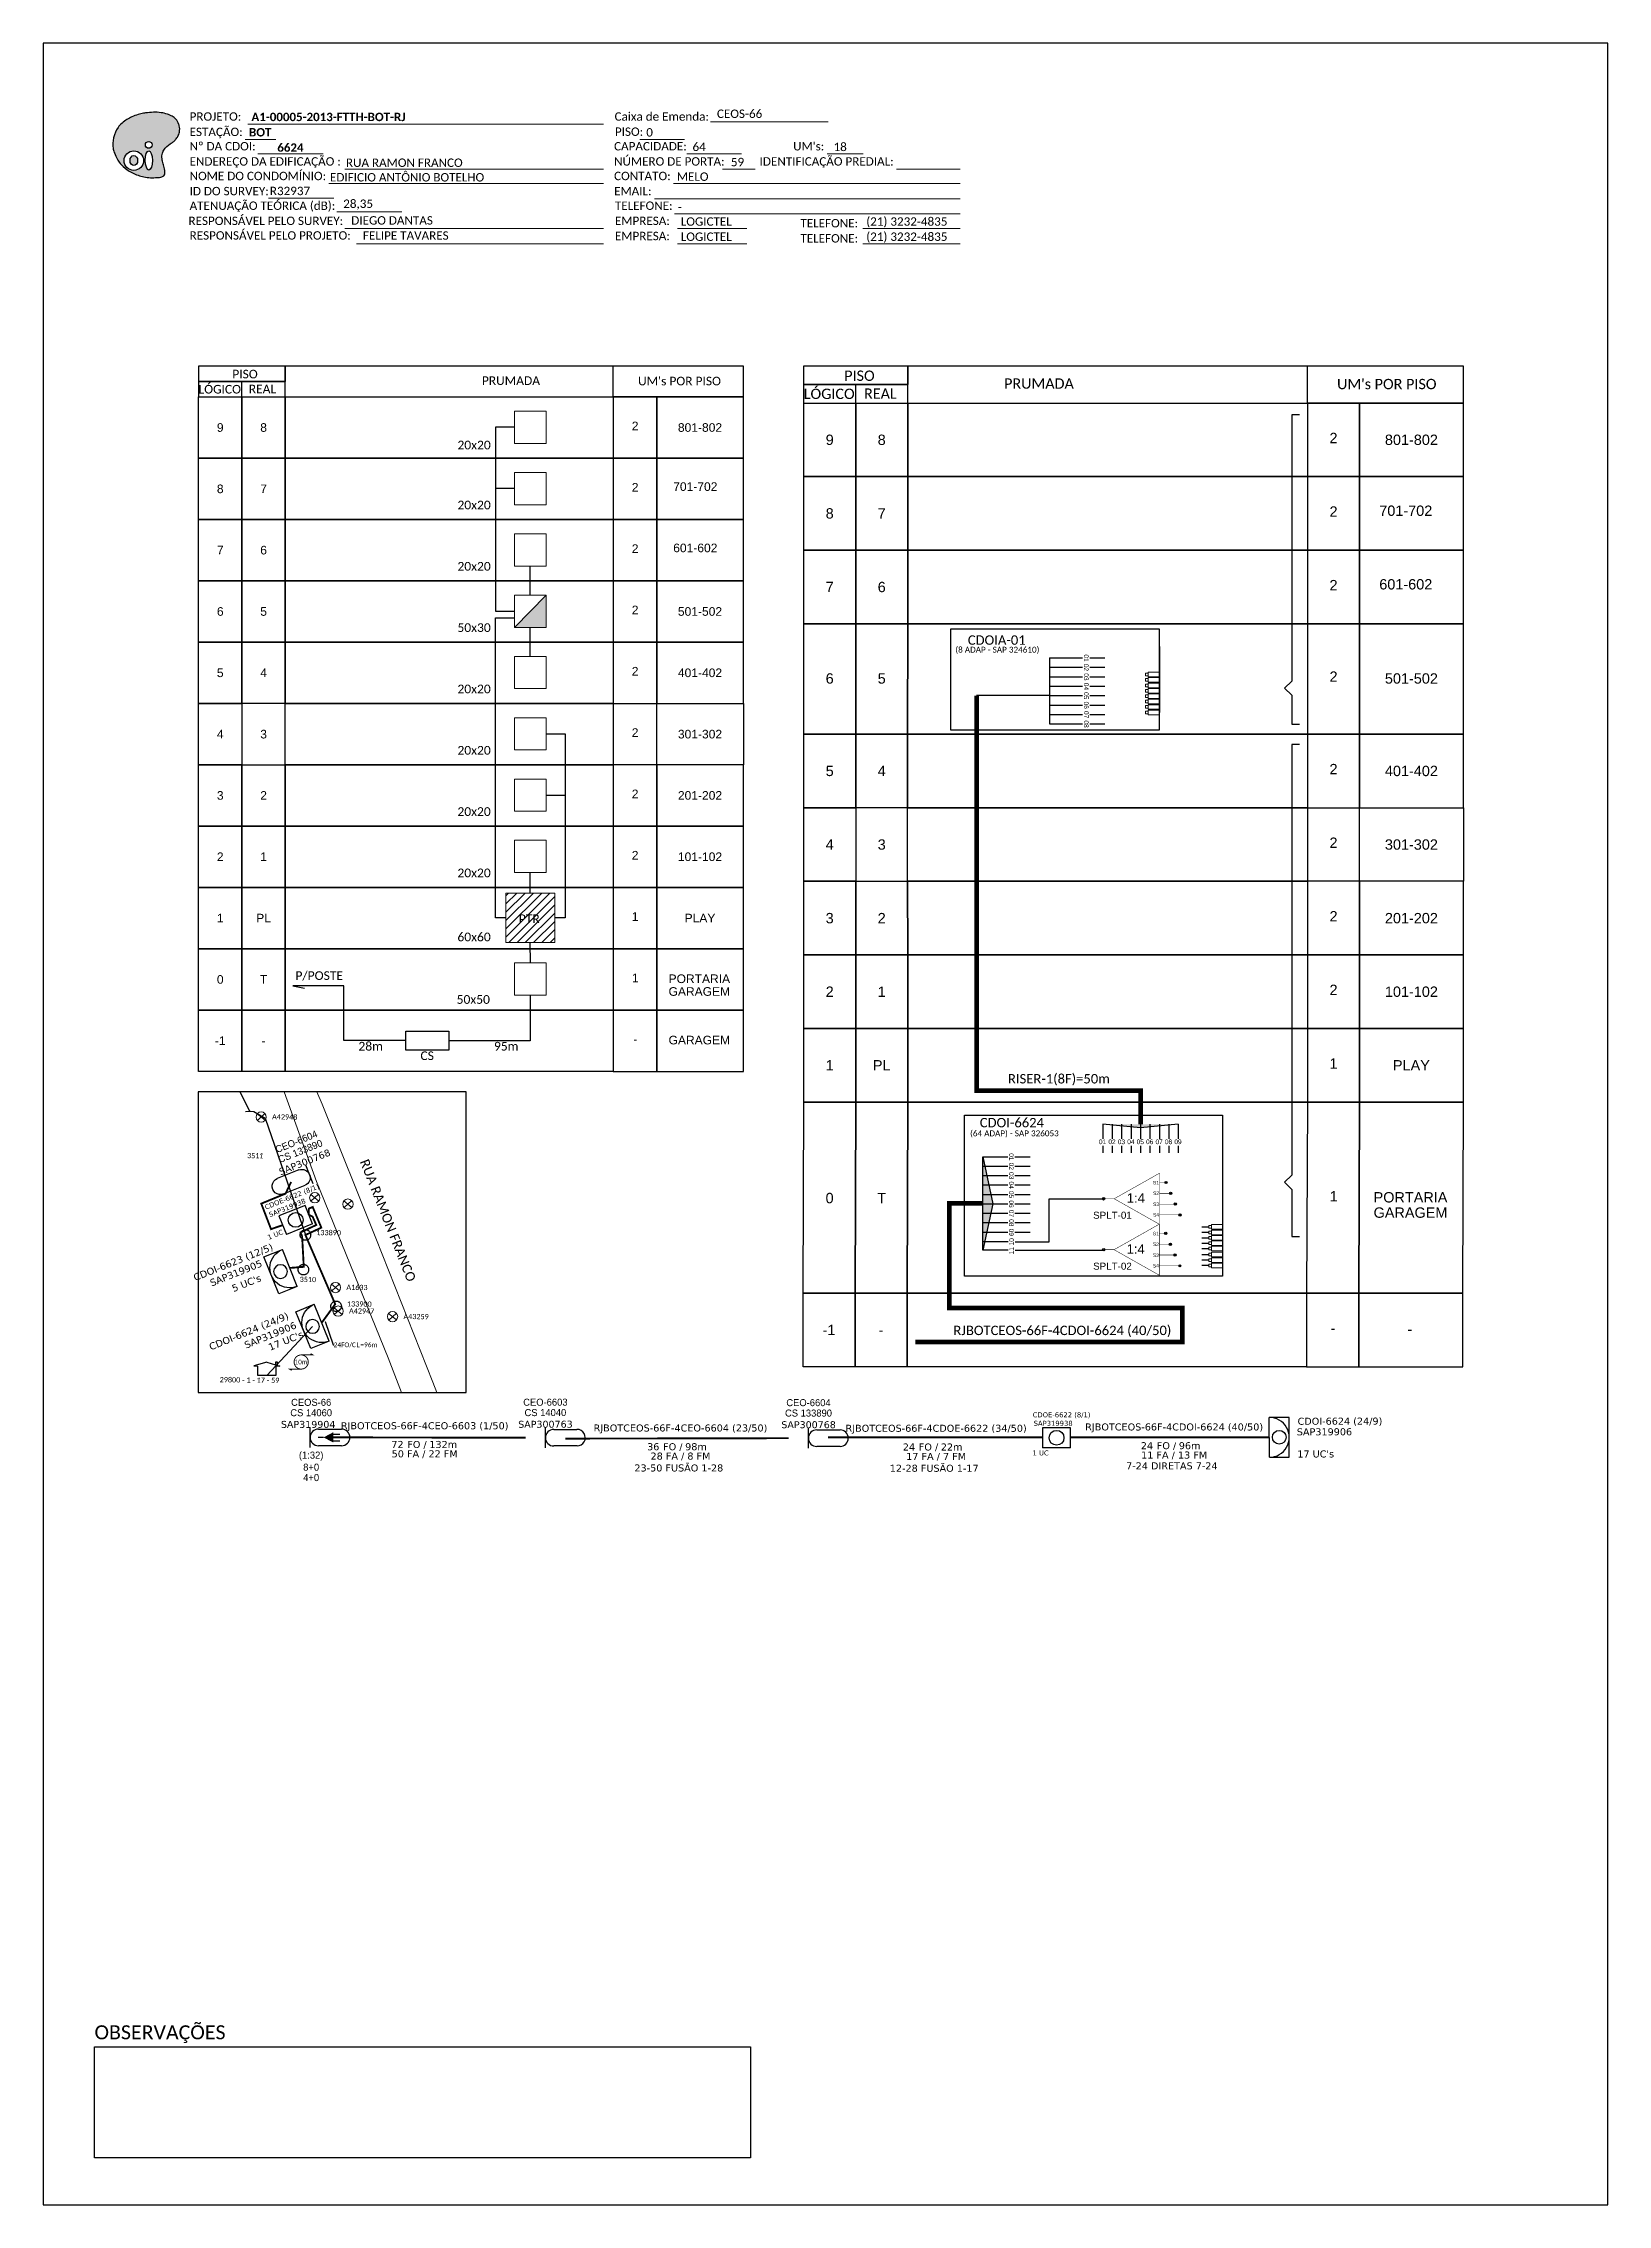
# Model space of a CAD drawing. Header units: inches. Extents: x 2255 to 2589, y -13081 to -12620.
import ezdxf
from ezdxf.enums import TextEntityAlignment as Align

# ---------------------------------------------------------------- set-up
doc = ezdxf.new("R2010")
doc.units = ezdxf.units.IN
doc.header["$MEASUREMENT"] = 0
doc.linetypes.add('DASHED', pattern=[0.75, 0.5, -0.25])
doc.linetypes.add('PHANTOM2', pattern=[1.25, 0.625, -0.125, 0.125, -0.125, 0.125, -0.125])
for name, color, linetype, lineweight in [('10.4-Postes', 1, 'Continuous', 0), ('MUB_MEIOFIO', 7, 'Continuous', 0), ('Texto_Cabos', 1, 'Continuous', 20)]:
    doc.layers.add(name, color=color, linetype=linetype, lineweight=lineweight)
for name, color, linetype in [('CD a instalar', 1, 'Continuous'), ('CDOE', 1, 'Continuous'), ('CDOI_PROJ', 1, 'Continuous'), ('CEO', 1, 'Continuous'), ('CEOS', 1, 'Continuous'), ('GIR_LV_EDIFICIOS', 7, 'Continuous'), ('label_cabos', 7, 'Continuous'), ('LAYOUT', 7, 'Continuous'), ('LEGENDAS_INFRAESTRUTURAS', 7, 'Continuous'), ('MUB_SEGMENTO', 7, 'Continuous'), ('NOS_DE_INFRAESTRUTURA', 7, 'Continuous'), ('surveys', 7, 'Continuous'), ('SURVEYS_LEGENDAS', 7, 'Continuous')]:
    doc.layers.add(name, color=color, linetype=linetype)
doc.styles.add('ARIAL', font='arial.ttf')
doc.styles.add('Legend', font='calibri.ttf')
doc.styles.add('siredit', font='verdana.ttf')
doc.styles.get("Standard").update_dxf_attribs({"font": 'arial.ttf'})
doc.styles.add('Style-font000', font='font000.shx')
doc.styles.add('WMF-Calibri0', font='calibri.ttf')
doc.styles.add('WMF-Calibri1', font='calibrib.ttf')
doc.linetypes.add('FENCELINE1', pattern='A,0.25,-0.1,[133,ltypeshp.shx,S=0.1,R=0,X=-0.1,Y=0],-0.1,1', length=1.45)
doc.linetypes.add('RESERVA', pattern='A,0.5,-0.15,["RESERVA",Standard,S=0.18,R=0,X=0,Y=-0.1],-1.3', length=1.95)

msp = doc.modelspace()

# ---------------------------------------------------------------- texts
at = {"color": 0, "style": 'WMF-Calibri0'}
for s, height, p in [('     PISO', 1.84, (2292.01, -12691.21)), ('PRUMADA', 1.84, (2348.55, -12692.61)), ("UM's POR PISO", 1.84, (2381.9, -12692.7)), ('     PISO', 2.208, (2422.04, -12691.74)), ('PRUMADA', 2.208, (2460.07, -12693.41)), ("UM's POR PISO", 2.208, (2531.18, -12693.52)), ('  LÓGICO', 1.84, (2286.74, -12694.44)), ('    REAL', 1.84, (2296.18, -12694.39)), ('  LÓGICO', 2.208, (2415.73, -12695.61)), ('    REAL', 2.208, (2427.05, -12695.56))]:
    msp.add_text(s, height=height, dxfattribs=at).set_placement(p)
at = {"style": 'ARIAL'}
for s, height, p in [('9', 1.84, (2292.67, -12701.7)), ('8', 1.84, (2301.93, -12701.7)), ('2', 1.84, (2381.27, -12701.37)), ('801-802', 1.84, (2395.13, -12701.7)), ('9', 2.21, (2422.83, -12704.32)), ('8', 2.21, (2433.94, -12704.32)), ('2', 2.21, (2530.43, -12703.94)), ('801-802', 2.208, (2547.06, -12704.32)), ('8', 1.84, (2292.67, -12714.8)), ('7', 1.84, (2301.93, -12714.8)), ('2', 1.84, (2381.27, -12714.47)), ('701-702', 1.84, (2394.13, -12714.32)), ('8', 2.21, (2422.83, -12720.04)), ('7', 2.21, (2433.94, -12720.04)), ('2', 2.21, (2530.43, -12719.65)), ('701-702', 2.208, (2545.86, -12719.47)), ('7', 1.84, (2292.67, -12727.89)), ('6', 1.84, (2301.93, -12727.89)), ('2', 1.84, (2381.27, -12727.57)), ('601-602', 1.84, (2394.13, -12727.42)), ('7', 2.21, (2422.83, -12735.76)), ('6', 2.21, (2433.94, -12735.76)), ('2', 2.21, (2530.43, -12735.37)), ('601-602', 2.208, (2545.86, -12735.19)), ('6', 1.84, (2292.67, -12740.99)), ('5', 1.84, (2301.93, -12740.99)), ('2', 1.84, (2381.27, -12740.67)), ('501-502', 1.84, (2395.13, -12740.99)), ('5', 1.84, (2292.67, -12754.09)), ('4', 1.84, (2301.93, -12754.09)), ('2', 1.84, (2381.27, -12753.76)), ('401-402', 1.84, (2395.13, -12754.09)), ('6', 2.21, (2422.83, -12755.3)), ('5', 2.21, (2433.94, -12755.3)), ('2', 2.21, (2530.43, -12754.91)), ('501-502', 2.208, (2547.06, -12755.3)), ('4', 1.84, (2292.67, -12767.19)), ('3', 1.84, (2301.93, -12767.19)), ('2', 1.84, (2381.27, -12766.86)), ('301-302', 1.84, (2395.13, -12767.19)), ('5', 2.21, (2422.83, -12775.05)), ('4', 2.21, (2433.94, -12775.05)), ('2', 2.21, (2530.43, -12774.66)), ('401-402', 2.208, (2547.06, -12775.05)), ('3', 1.84, (2292.67, -12780.28)), ('2', 1.84, (2301.93, -12780.28)), ('2', 1.84, (2381.27, -12779.96)), ('201-202', 1.84, (2395.13, -12780.28)), ('2', 1.84, (2292.67, -12793.38)), ('1', 1.84, (2301.93, -12793.38)), ('2', 1.84, (2381.27, -12793.06)), ('101-102', 1.84, (2395.13, -12793.38)), ('4', 2.21, (2422.83, -12790.77)), ('3', 2.21, (2433.94, -12790.77)), ('2', 2.21, (2530.43, -12790.38)), ('301-302', 2.208, (2547.06, -12790.77)), ('1', 1.84, (2292.67, -12806.48)), ('PL', 1.84, (2301.93, -12806.48)), ('1', 1.84, (2381.27, -12806.15)), ('PLAY', 1.84, (2395.13, -12806.48)), ('3', 2.21, (2422.83, -12806.49)), ('2', 2.21, (2433.94, -12806.49)), ('2', 2.21, (2530.43, -12806.1)), ('201-202', 2.208, (2547.06, -12806.49)), ('0', 1.84, (2292.67, -12819.58)), ('T', 1.84, (2301.93, -12819.58)), ('1', 1.84, (2381.32, -12819.25)), ('PORTARIA', 1.84, (2394.99, -12819.44)), ('2', 2.21, (2530.43, -12821.81)), ('GARAGEM', 1.84, (2394.99, -12822.16)), ('2', 2.21, (2422.83, -12822.2)), ('1', 2.21, (2433.94, -12822.2)), ('101-102', 2.208, (2547.06, -12822.2)), ('-1', 1.84, (2292.67, -12832.67)), ('-', 1.84, (2301.93, -12832.67)), ('-', 1.84, (2381.32, -12832.35)), ('GARAGEM', 1.84, (2394.99, -12832.54)), ('1', 2.21, (2422.83, -12837.92)), ('PL', 2.208, (2433.94, -12837.92)), ('1', 2.21, (2530.43, -12837.53)), ('PLAY', 2.208, (2547.06, -12837.92)), ('01', 1, (2481.11, -12854.27)), ('02', 1, (2483.12, -12854.27)), ('03', 1, (2485.13, -12854.27)), ('04', 1, (2487.15, -12854.27)), ('05', 1, (2489.16, -12854.27)), ('06', 1, (2491.17, -12854.27)), ('07', 1, (2493.19, -12854.27)), ('08', 1, (2495.2, -12854.27)), ('09', 1, (2497.21, -12854.27)), ('0', 2.21, (2422.81, -12866.28)), ('T', 2.21, (2433.92, -12866.28)), ('1', 2.21, (2530.46, -12865.9)), ('PORTARIA', 2.208, (2546.87, -12866.12)), ('GARAGEM', 2.208, (2546.87, -12869.39)), ('-1', 2.208, (2422.68, -12894.45)), ('-', 2.21, (2433.79, -12894.45)), ('-', 2.21, (2530.33, -12894.06)), ('-', 2.21, (2546.74, -12894.29))]:
    msp.add_text(s, height=height, dxfattribs=at).set_placement(p, align=Align.MIDDLE_CENTER)
for s, height, style, p in [('20x20', 1.854, 'WMF-Calibri0', (2343.33, -12706.37)), ('20x20', 1.854, 'WMF-Calibri0', (2343.33, -12719.18)), ('20x20', 1.854, 'WMF-Calibri0', (2343.33, -12732.27)), ('50x30', 1.854, 'WMF-Calibri0', (2343.33, -12745.37)), ('20x20', 1.854, 'WMF-Calibri0', (2343.33, -12758.47)), ('20x20', 1.854, 'WMF-Calibri0', (2343.33, -12771.57)), ('20x20', 1.854, 'WMF-Calibri0', (2343.33, -12784.66)), ('20x20', 1.854, 'WMF-Calibri0', (2343.33, -12797.76)), ('PTR', 1.854, 'WMF-Calibri0', (2356.43, -12807.56)), ('60x60', 1.854, 'WMF-Calibri0', (2343.33, -12811.44)), ('P/POSTE', 1.854, 'WMF-Calibri0', (2308.73, -12819.69)), ('50x50', 1.854, 'WMF-Calibri0', (2343.16, -12824.79)), ('28m', 1.854, 'WMF-Calibri0', (2322.18, -12834.78)), ('95m', 1.854, 'WMF-Calibri0', (2351.13, -12834.78)), ('CS', 1.854, 'WMF-Calibri0', (2335.43, -12836.81)), ('SPLT-01', 1.5, 'ARIAL', (2479.08, -12870.7)), ('SPLT-02', 1.5, 'ARIAL', (2479.08, -12881.58)), ('OBSERVAÇÕES', 3, 'WMF-Calibri0', (2265.82, -13045.97))]:
    msp.add_text(s, height=height, dxfattribs=dict(style=style)).set_placement(p)
at = {"color": 1, "style": 'WMF-Calibri0'}
for s, p in [('CDOIA-01', (2452.33, -12748.1)), ('CDOI-6624', (2454.89, -12851.17))]:
    msp.add_text(s, height=2, dxfattribs=at).set_placement(p)
for s, p in [('(8 ADAP - SAP 324610)', (2458.64, -12749.78)), ('(64 ADAP) - SAP 326053', (2462.28, -12853.09))]:
    msp.add_text(s, height=1.25, dxfattribs=at).set_placement(p, align=Align.CENTER)
at = {"style": 'ARIAL'}
for s, rotation, p in [('01', 270, (2477.62, -12750.95)), ('02', 270, (2477.62, -12752.96)), ('03', 270, (2477.62, -12754.97)), ('04', 270, (2477.62, -12756.99)), ('05', 270, (2477.62, -12759)), ('06', 270, (2477.62, -12761.01)), ('07', 270, (2477.62, -12763.03)), ('08', 270, (2477.62, -12765.04)), ('01', 270, (2461.63, -12857.48)), ('02', 270, (2461.63, -12859.49)), ('03', 270, (2461.63, -12861.51)), ('04', 270, (2461.63, -12863.52)), ('05', 270, (2461.63, -12865.53)), ('06', 270, (2461.63, -12867.55)), ('07', 270, (2461.63, -12869.56)), ('08', 270, (2461.63, -12871.57)), ('09', 270, (2461.63, -12873.59)), ('10', 90, (2461.67, -12875.62)), ('11', 90, (2461.67, -12877.54))]:
    msp.add_text(s, height=1, rotation=rotation, dxfattribs=at).set_placement(p, align=Align.MIDDLE_CENTER)
at = {"color": 5, "style": 'WMF-Calibri0'}
msp.add_text('RISER-1(8F)=50m', height=2, dxfattribs=at).set_placement((2460.9, -12841.8))
at = {"color": 10, "style": 'WMF-Calibri0'}
msp.add_text('RJBOTCEOS-66F-4CDOI-6624 (40/50)', height=2, dxfattribs=at).set_placement((2449.24, -12895.55))
at = {"layer": 'label_cabos', "linetype": 'Continuous', "style": 'Legend'}
for s, p in [('24FO/', (2316.91, -12898.13)), ('C', (2320.79, -12898.13)), ('L', (2321.8, -12898.13)), ('=', (2322.58, -12898.13)), ('96', (2323.39, -12898.13)), ('m', (2324.95, -12898.13))]:
    msp.add_text(s, height=1, dxfattribs=at).set_placement(p)
at = {"layer": 'LEGENDAS_INFRAESTRUTURAS', "color": 1, "style": 'Legend'}
for s, rotation, p in [('A42948', 359.2851, (2303.74, -12849.47)), ('A1633', 359.2851, (2319.61, -12885.89)), ('A42947', 359.2851, (2320.17, -12890.93)), ('A43259', 359.285, (2331.8, -12892.11))]:
    msp.add_text(s, height=1.113, rotation=rotation, dxfattribs=at).set_placement(p)
at = {"layer": 'LEGENDAS_INFRAESTRUTURAS', "color": 5, "style": 'Legend'}
for s, p in [('3511', (2298.39, -12857.76)), ('133890', (2313.17, -12874.2)), ('3510', (2309.64, -12884.2)), ('133900', (2319.73, -12889.43))]:
    msp.add_text(s, height=1.113, rotation=359.2851, dxfattribs=at).set_placement(p)
at = {"layer": 'MUB_SEGMENTO', "color": 252, "style": 'Legend'}
msp.add_text('RUA RAMON FRANCO', height=2, rotation=291.5553, dxfattribs=at).set_placement((2322.46, -12858.48))
at = {"layer": 'SURVEYS_LEGENDAS', "style": 'Legend'}
msp.add_text('29800 - 1 - 17 - 59', height=1.1132, rotation=359.2851, dxfattribs=at).set_placement((2292.55, -12905.62))

# ---------------------------------------------------------------- blocks, each defined once
blk = doc.blocks.new('OI')
h = blk.add_hatch(color=40)
edge = h.paths.add_edge_path()
edge.add_spline(control_points=[(4.35, -0.67), (3.92, -0.99), (3.26, -1.5), (2.81, -2.59), (2.9, -3.5), (3.06, -4.27), (3.31, -4.85), (3.37, -5.39), (3.4, -5.88), (3.2, -6.4), (2.54, -6.61), (1.65, -6.63), (0.55, -6.67), (-0.56, -6.42), (-1.61, -6.14), (-2.77, -5.61), (-3.92, -4.77), (-4.89, -3.7), (-5.34, -2.65), (-5.6, -1.94), (-5.85, -0.96), (-5.71, 0.47), (-5.1, 2.02), (-4.14, 3.02), (-3.3, 3.61), (-2.37, 4.16), (-1.36, 4.44), (-0.56, 4.7), (0.79, 4.85), (2.24, 4.97), (3.79, 4.57), (4.67, 4.21), (5.44, 3.65), (5.76, 2.99), (6.03, 2.21), (6.01, 1.46), (5.72, 0.64), (5.31, 0.08), (4.88, -0.38), (4.51, -0.55), (4.35, -0.67)], knot_values=[0, 0, 0, 0, 1.60434, 2.417191, 3.427595, 4.282808, 4.776746, 5.304182, 5.888771, 6.258406, 6.858137, 7.79129, 8.986195, 10.124242, 11.187857, 12.242908, 13.953784, 15.414161, 16.515391, 17.349188, 17.675853, 19.552021, 21.515531, 22.568638, 23.63245, 24.621084, 25.782718, 26.745347, 27.142653, 29.870543, 31.004649, 31.921532, 32.709589, 33.801391, 34.042471, 35.192333, 35.971461, 36.628871, 37.254359, 37.836911, 37.836911, 37.836911, 37.836911], degree=3, periodic=0)
h.paths.add_polyline_path([(1.13, -0.87, -1), (-0.04, -0.87, -1)], flags=16)
edge = h.paths.add_edge_path(flags=16)
edge.add_ellipse((0.56, -3.59), major_axis=(-0.02, 1.71), ratio=0.361305, start_angle=0, end_angle=360)
h.paths.add_polyline_path([(-0.36, -3.62, -1), (-3.8, -3.62, -1)], flags=16)
edge = h.paths.add_edge_path(flags=0)
edge.add_ellipse((-2.08, -3.62), major_axis=(0, 0.885), ratio=0.758294, start_angle=0, end_angle=360)
at = {"color": 40}
for centre, radius in [((-2.08, -3.62), 1.72), ((0.54, -0.87), 0.587)]:
    blk.add_circle(centre, radius, dxfattribs=at)
blk.add_ellipse((-2.08, -3.62), major_axis=(0, 0.885), ratio=0.758294, start_param=-3.141592653589792, end_param=3.141592653589792, dxfattribs=at)
blk.add_ellipse((0.56, -3.59), major_axis=(-0.02, 1.71), ratio=0.361305, dxfattribs=at)
at = {"color": 40, "start_tangent": (-0.800898, -0.598801), "end_tangent": (-0.800898, -0.598801)}
blk.add_spline([(4.35, -0.67), (3.2, -1.78), (2.9, -2.54), (2.92, -3.55), (3.12, -4.38), (3.28, -4.85), (3.37, -5.37), (3.35, -5.95), (3.2, -6.29), (2.66, -6.55), (1.73, -6.63), (0.54, -6.62), (-0.58, -6.41), (-1.6, -6.11), (-2.56, -5.67), (-3.95, -4.67), (-4.89, -3.56), (-5.37, -2.56), (-5.64, -1.78), (-5.72, -1.46), (-5.63, 0.42), (-4.84, 2.22), (-4.13, 2.99), (-3.27, 3.62), (-2.4, 4.09), (-1.3, 4.47), (-0.37, 4.72), (0.02, 4.77), (2.75, 4.8), (3.85, 4.53), (4.69, 4.16), (5.31, 3.68), (5.85, 2.73), (5.93, 2.5), (5.94, 1.35), (5.67, 0.62), (5.29, 0.08), (4.84, -0.36), (4.35, -0.67)], degree=3, dxfattribs=at)
blk = doc.blocks.new('CARIMBO')
at = {"color": 7, "lineweight": 0}
for points in [[(35.66, -16.79), (111.64, -16.79)], [(134.48, -16.3), (159.61, -16.3)], [(35.15, -20.06), (41.7, -20.06)], [(119.43, -20.02), (128.92, -20.02)], [(37.81, -23.14), (51.75, -23.14)], [(56.38, -26.37), (111.64, -26.37)], [(129.48, -23.14), (141.1, -23.14)], [(137.07, -26.37), (144.01, -26.37)], [(159.42, -23.14), (167.09, -23.14)], [(174.24, -26.37), (187.8, -26.37)], [(52.97, -29.48), (111.64, -29.48)], [(126.6, -29.48), (187.83, -29.48)], [(40.13, -32.55), (54.07, -32.55)], [(54.67, -35.52), (68.61, -35.52)], [(122.56, -32.72), (187.83, -32.72)], [(126.84, -35.96), (187.83, -35.96)], [(56.38, -39.07), (111.64, -39.07)], [(127.45, -39.07), (142.25, -39.07)], [(167.06, -39.07), (187.83, -39.07)], [(58.87, -42.31), (111.64, -42.31)], [(127.45, -42.31), (142.25, -42.31)], [(167.06, -42.31), (187.83, -42.31)]]:
    blk.add_lwpolyline(points, dxfattribs=at)
at = {"color": 7, "xscale": 1.213923925163967, "yscale": 1.213923925163967, "zscale": 1.213923925163967, "rotation": 0.1532896023949059}
blk.add_blockref('OI', (13.86, -20.16), dxfattribs=at)
at = {"color": 7, "lineweight": 0, "style": 'WMF-Calibri0'}
for s, height, p in [('PROJETO:', 1.793, (23.26, -16.04)), ('ESTAÇÃO:', 1.793, (23.26, -19.32)), ('Caixa de Emenda:', 1.7927, (114.02, -16.04)), ('PISO:', 1.793, (114.09, -19.28)), ('Nº DA CDOI:', 1.7927, (23.26, -22.39)), ('CAPACIDADE:', 1.7927, (113.91, -22.39)), ("UM's:", 1.793, (152.15, -22.39)), ('ENDEREÇO DA EDIFICAÇÃO :', 1.7927, (23.26, -25.63)), ('NOME DO CONDOMÍNIO:', 1.7927, (23.26, -28.74)), ('CONTATO:', 1.793, (113.91, -28.74)), ('NÚMERO DE PORTA:', 1.7927, (113.91, -25.63)), ('IDENTIFICAÇÃO PREDIAL:', 1.7927, (144.99, -25.63)), ('ID DO SURVEY:', 1.7927, (23.26, -31.97)), ('EMAIL:', 1.793, (113.91, -31.97)), ('RESPONSÁVEL PELO SURVEY:', 1.7927, (23.02, -38.32)), ('ATENUAÇÃO TEÓRICA (dB):', 1.7927, (23.26, -35.09)), ('TELEFONE:', 1.793, (114.09, -35.09)), ('EMPRESA:', 1.793, (114.09, -38.32)), ('RESPONSÁVEL PELO PROJETO:', 1.7927, (23.26, -41.44)), ('EMPRESA:', 1.793, (114.09, -41.56)), ('TELEFONE:', 1.793, (153.7, -38.83)), ('TELEFONE:', 1.793, (153.7, -42.06))]:
    blk.add_text(s, height=height, dxfattribs=at).set_placement(p)
at = {"color": 7, "lineweight": 0, "flags": 8}
for tag, p, style in [('CEOS-XX', (135.87, -15.46), 'WMF-Calibri0'), ('EST', (35.94, -19.41), 'WMF-Calibri1'), ('PROJ', (36.46, -16.13), 'WMF-Calibri1'), ('PISO_PTR', (120.78, -19.42), 'WMF-Calibri0'), ('CAPAC.', (130.66, -22.52), 'WMF-Calibri0'), ("UC'S", (160.78, -22.54), 'WMF-Calibri0'), ('NOME_DO_COND.', (53.23, -29.02), 'WMF-Calibri0'), ('LOGRADOURO', (56.65, -25.91), 'WMF-Calibri0'), ('NOME_DO_CONTATO', (127.3, -28.89), 'WMF-Calibri0'), ('N°', (138.85, -25.77), 'WMF-Calibri0'), ('N°PREDIO', (174.94, -25.77), 'WMF-Calibri0'), ('_ID_', (40.39, -31.94), 'WMF-Calibri0'), ('EMAIL', (123.26, -32.12), 'WMF-Calibri0'), ('O_POTEN', (56.06, -34.68), 'WMF-Calibri0'), ('RES_SURVEY', (57.78, -38.23), 'WMF-Calibri0'), ('TELEFONE', (127.55, -35.36), 'WMF-Calibri0'), ('EMP_RESP_SURVEY', (128.16, -38.47), 'WMF-Calibri0'), ('CONT_RESP_SURVEY', (167.76, -38.47), 'WMF-Calibri0'), ('RES_PROJ', (60.27, -41.47), 'WMF-Calibri0'), ('EMP_RESP_PROJ', (128.16, -41.71), 'WMF-Calibri0'), ('CONT_RESP_PROJ', (167.76, -41.71), 'WMF-Calibri0')]:
    blk.add_attdef(tag, p, '', height=1.79, dxfattribs=dict(at, style=style))
at = {"color": 7, "lineweight": 0, "style": 'WMF-Calibri1', "flags": 8}
blk.add_attdef("N° CDO'S", text='', height=1.79, dxfattribs=at).set_placement((44.78, -22.68), align=Align.CENTER)
blk = doc.blocks.new('MHMZ')
at = {"linetype": 'PHANTOM2'}
blk.add_circle((0, 0), 0.0000101, dxfattribs=at)
blk = doc.blocks.new('PTPT')
at = {"layer": '10.4-Postes', "color": 1, "linetype": 'PHANTOM2'}
for points in [[(-0.0000079, 0.0000104), (0.0000075, -0.000002)], [(0.000007, 0.0000109), (-0.0000074, -0.0000025)]]:
    blk.add_lwpolyline(points, dxfattribs=at)
at = {"layer": '10.4-Postes', "color": 1}
blk.add_circle((-0.0000002, 0.0000042), 0.00000987, dxfattribs=at)
blk = doc.blocks.new('LVLV')
for p, q in [((0, 0.0000254), (-0.0000251, 0.000018)), ((-0.0000251, 0.000018), (-0.0000173, 0.000018)), ((-0.0000172, 0), (-0.0000172, 0.0000179)), ((0.0000172, 0), (-0.0000172, 0)), ((0, 0.0000254), (0.0000251, 0.000018)), ((0.0000169, 0.0000264), (0.0000195, 0.0000264)), ((0.0000169, 0.0000205), (0.0000169, 0.0000264)), ((0.0000251, 0.000018), (0.0000172, 0.000018)), ((0.0000172, 0.000018), (0.0000172, 0)), ((0.0000195, 0.0000264), (0.0000195, 0.0000198))]:
    blk.add_line(p, q)
blk = doc.blocks.new('CDOE')
at = {"layer": 'CDOE'}
for p, q in [((1.42, 1.01), (-1.42, 1.01)), ((-1.42, 1.01), (-1.42, -1.01)), ((1.42, -1.01), (1.42, 1.01)), ((1.42, -1.01), (-1.42, -1.01))]:
    blk.add_line(p, q, dxfattribs=at)
blk.add_circle((0, 0), 0.749, dxfattribs=at)
at = {"layer": 'CDOE', "flags": 1}
for tag, height, style, p in [('ID', 0.502, 'siredit', (-0.81, 3.88)), ('FIBRAS_FUSIONADAS', 0.502, 'Style-font000', (-0.72, 3.08)), ('FIBRAS_RESERVA', 0.502, 'Style-font000', (-0.72, 2.25)), ('COORX', 0.335, 'siredit', (-0.71, 0)), ('COORY', 0.335, 'siredit', (-0.71, 0)), ('SPLITER_32_1', 0.435, 'siredit', (8.48, 0.9)), ('SPLITER_32_2', 0.435, 'siredit', (8.48, 0.23)), ('SPLITER_4/8_1', 0.335, 'siredit', (1.72, -1.78)), ('NºRAISER', 0.335, 'siredit', (1.72, -0.44)), ('NºPP', 0.335, 'siredit', (1.72, -1.11)), ('SPLITER_4/8_2', 0.335, 'siredit', (4.39, -1.78)), ('SPLITER_32_3', 0.435, 'siredit', (8.48, -0.44)), ('SPLITER_32_4', 0.435, 'siredit', (8.48, -1.04)), ('SPLITER_RESERVA_1', 0.435, 'siredit', (8.48, -1.77)), ('SPLITER_4/8_3', 0.335, 'siredit', (1.72, -2.45)), ('SPLITER_4/8_4', 0.335, 'siredit', (4.39, -2.45))]:
    blk.add_attdef(tag, text='', height=height, dxfattribs=dict(at, style=style)).set_placement(p, align=Align.MIDDLE_LEFT)
at = {"layer": 'CDOE', "style": 'siredit'}
for tag, p in [('CDO', (-1.4, 1.59)), ('TIPO_CDO', (1.72, 0.23)), ('Nº_UCS', (-1.47, -1.47))]:
    blk.add_attdef(tag, text='', height=0.502, dxfattribs=at).set_placement(p, align=Align.MIDDLE_LEFT)
blk = doc.blocks.new('ceo')
at = {"layer": 'CEO'}
for p, q in [((1.77, 1.77), (6.73, 1.77)), ((6.73, -1.77), (1.77, -1.77))]:
    blk.add_line(p, q, dxfattribs=at)
blk.add_lwpolyline([(0, -2.13), (0, 2.13)], dxfattribs=at)
for centre, start, end in [((1.77, 0), 90, 270), ((6.73, 0), 270, 90)]:
    blk.add_arc(centre, 1.77, start, end, dxfattribs=at)
at = {"layer": 'CEO', "style": 'siredit', "flags": 1}
for tag, height, p in [('ID', 0.887, (4.25, 9.07)), ('COORX', 0.739, (4.25, -1.77)), ('COORY', 0.739, (4.25, -1.77))]:
    blk.add_attdef(tag, text='', height=height, dxfattribs=at).set_placement(p, align=Align.MIDDLE_CENTER)
at = {"layer": 'CEO'}
for tag, height, style, p in [('LOCAL?', 1.5, 'Style-font000', (4.25, 5.37)), ('NOME?', 1.5, 'Style-font000', (4.25, 7.59)), ('TIPO?', 1.48, 'siredit', (4.25, 2.88))]:
    blk.add_attdef(tag, text='', height=height, dxfattribs=dict(at, style=style)).set_placement(p, align=Align.MIDDLE_CENTER)
at = {"layer": 'CEO', "style": 'Style-font000'}
blk.add_attdef('FIBRAS_RESERVA', text='', height=1.5, dxfattribs=at).set_placement((4.25, -2.94), align=Align.TOP_CENTER)
blk = doc.blocks.new('CDOI_PROJ')
at = {"layer": 'CDOI_PROJ', "color": 253}
for p, q in [((4.25, 4.25), (0, 4.25)), ((4.25, -4.25), (4.25, 4.25)), ((0, -4.25), (4.25, -4.25))]:
    blk.add_line(p, q, dxfattribs=at)
blk.add_lwpolyline([(0, -4.25), (0, 4.25)], dxfattribs=at)
blk.add_circle((2.12, 0), 1.47, dxfattribs=at)
blk.add_arc((0, 0), 4.25, 269.9724, 89.9724, dxfattribs=at)
at = {"layer": 'CDOI_PROJ', "color": 253, "flags": 1}
for tag, height, style, p in [('ID', 1.5, 'siredit', (0.01, 13.99)), ('FIBRAS_FUSIONADAS', 1.5, 'Style-font000', (0, 9.49)), ('FIBRAS_RESERVA', 1.5, 'Style-font000', (0, 6.99)), ('COORY', 1, 'siredit', (0, 0)), ('COORX', 1, 'siredit', (0, 0))]:
    blk.add_attdef(tag, text='', height=height, rotation=359.9724, dxfattribs=dict(at, style=style)).set_placement(p, align=Align.MIDDLE_LEFT)
at = {"layer": 'CDOI_PROJ', "color": 253, "style": 'siredit'}
for tag, height, p in [('Nº_UCs', 1.5, (0.01, 11.99)), ('TIPO_CDO', 1.5, (7.25, 1.58)), ('CDO', 1.5, (7.25, 3.58)), ('NºRAISER', 1, (7.25, -0.42)), ('SPLITER_32_1', 1.3, (27.46, 3.57)), ('SPLITER_32_2', 1.3, (27.46, 1.57)), ('SPLITER_32_3', 1.3, (27.46, -0.43)), ('SPLITER_32_4', 1, (7.25, -4.42)), ('NºPP', 1, (7.25, -2.42)), ('SPLITER_4/8_1', 1.3, (27.46, -2.43)), ('SPLITER_4/8_2', 1.3, (27.46, -4.43)), ('SPLITER_4/8_3', 1.3, (27.46, -6.43)), ('SPLITER_4/8_4', 1.3, (27.46, -8.43))]:
    blk.add_attdef(tag, text='', height=height, rotation=359.9724, dxfattribs=at).set_placement(p, align=Align.MIDDLE_LEFT)
blk = doc.blocks.new('A$C6FB0096B')
at = {"layer": 'LAYOUT', "color": 1, "const_width": 0.2}
blk.add_lwpolyline([(0, 1.51, 1.000012), (0, -1.51, 0.999978)], format="xyb", close=True, dxfattribs=at)
for points in [[(0, 1.51), (2.52, 1.51), (2.02, 1.77)], [(0, -1.51), (-2.52, -1.51), (-2.02, -1.77)]]:
    blk.add_lwpolyline(points, dxfattribs=at)
at = {"layer": 'LAYOUT', "color": 1}
blk.add_text('10m', height=1, dxfattribs=at).set_placement((-0.06, 0), align=Align.MIDDLE_CENTER)
blk = doc.blocks.new('ceos')
at = {"layer": 'CEOS'}
for p, q in [((1.77, 1.77), (6.73, 1.77)), ((6.73, -1.77), (1.77, -1.77))]:
    blk.add_line(p, q, dxfattribs=at)
for points in [[(0, -2.13), (0, 2.13)], [(2.88, 0), (1.69, 0)], [(4.84, 0.7), (6.34, 0.7)], [(4.84, -0.77), (6.34, -0.77)]]:
    blk.add_lwpolyline(points, dxfattribs=at)
blk.add_lwpolyline([(2.88, 0, 0, 2.18, 0), (4.93, 0, 2.18, 2.18, 0)], format="xyseb", dxfattribs=at)
for centre, start, end in [((1.77, 0), 90, 270), ((6.73, 0), 270, 90)]:
    blk.add_arc(centre, 1.77, start, end, dxfattribs=at)
at = {"layer": 'CEOS', "style": 'siredit', "flags": 1}
for tag, height, p in [('ID', 0.887, (4.25, 9.07)), ('COORX', 0.739, (4.25, -1.77)), ('COORY', 0.739, (4.25, -1.77))]:
    blk.add_attdef(tag, text='', height=height, dxfattribs=at).set_placement(p, align=Align.MIDDLE_CENTER)
at = {"layer": 'CEOS'}
for tag, height, style, p in [('LOCAL?', 1.5, 'Style-font000', (4.25, 5.37)), ('NOME?', 1.5, 'Style-font000', (4.25, 7.59)), ('TIPO?', 1.48, 'siredit', (4.25, 2.88))]:
    blk.add_attdef(tag, text='', height=height, dxfattribs=dict(at, style=style)).set_placement(p, align=Align.MIDDLE_CENTER)
at = {"layer": 'CEOS', "style": 'Style-font000'}
for tag, p in [('RACIO_SPLITAGEM', (4.25, -2.94)), ('FIBRAS_FUSIONADAS', (4.25, -5.51)), ('FIBRAS_RESERVA', (4.25, -7.73))]:
    blk.add_attdef(tag, text='', height=1.5, dxfattribs=at).set_placement(p, align=Align.TOP_CENTER)
blk = doc.blocks.new('Attributo_cabos')
at = {"layer": 'Texto_Cabos', "style": 'siredit'}
blk.add_text('FO /', height=1.5, dxfattribs=at).set_placement((0.44, -2), align=Align.MIDDLE_RIGHT)
at = {"layer": 'Texto_Cabos', "style": 'siredit', "flags": 1}
for tag, height, p in [('S/CORTE_R_PRIMARIA', 1.5, (0, 14)), ('ID', 1.5, (0, 16)), ('COORX', 1, (0, 0)), ('COORY', 1, (0, 0)), ('T_CABOS', 1.5, (0, -4))]:
    blk.add_attdef(tag, text='', height=height, dxfattribs=at).set_placement(p, align=Align.MIDDLE_CENTER)
at = {"layer": 'Texto_Cabos', "style": 'siredit'}
for tag, p in [('N_CABOS_R_PRIMARIA', (0, 12)), ('FUSÃO_R_PRIMARIA', (0, 10)), ('N_CABOS', (0, 4)), ('FA/FM', (0.51, -4.99)), ('FUSÃO', (0.61, -6.63))]:
    blk.add_attdef(tag, text='', height=1.5, dxfattribs=at).set_placement(p, align=Align.MIDDLE_CENTER)
blk.add_attdef('S/CORTE', text='', height=1.5, dxfattribs=at).set_placement((0, 8), align=Align.CENTER)
blk.add_attdef('FIBRAS', text='', height=1.5, dxfattribs=at).set_placement((-4.5, -2), align=Align.MIDDLE_RIGHT)
blk.add_attdef('METROS', text='', height=1.5, dxfattribs=at).set_placement((1, -2), align=Align.MIDDLE_LEFT)
blk = doc.blocks.new('SPLT_1-4_DIV_DIR_PLANEJADO')
h = blk.add_hatch(color=3)
h.dxf.hatch_style = 1
edge = h.paths.add_edge_path()
edge.add_arc((4860.42, -611.97), 0.242, 0, 360)
h = blk.add_hatch(color=3)
h.dxf.hatch_style = 1
edge = h.paths.add_edge_path()
edge.add_arc((4861.42, -614.28), 0.242, 0, 360)
h = blk.add_hatch(color=3)
h.dxf.hatch_style = 1
edge = h.paths.add_edge_path()
edge.add_arc((4862.42, -616.58), 0.242, 0, 360)
h = blk.add_hatch(color=3)
h.dxf.hatch_style = 1
edge = h.paths.add_edge_path()
edge.add_arc((4863.42, -618.89), 0.242, 0, 360)
at = {"color": 30, "linetype": 'DASHED', "ltscale": 2.5, "const_width": 0.1}
blk.add_lwpolyline([(4859.04, -609.99), (4849.38, -615.44), (4859.04, -620.89), (4859.04, -609.99)], dxfattribs=at)
at = {"color": 30, "linetype": 'DASHED', "lineweight": 0, "ltscale": 2.5, "const_width": 0.1}
for points in [[(4860.42, -611.97), (4859.04, -611.97)], [(4849.38, -615.44), (4847.15, -615.44)], [(4859.04, -614.28), (4861.42, -614.28)], [(4859.04, -616.58), (4862.42, -616.58)], [(4859.04, -618.89), (4863.42, -618.89)]]:
    blk.add_lwpolyline(points, dxfattribs=at)
at = {"color": 3}
for centre in [(4860.42, -611.97), (4861.42, -614.28), (4862.42, -616.58), (4863.42, -618.89)]:
    blk.add_circle(centre, 0.242, dxfattribs=at)
at = {"color": 30, "style": 'ARIAL'}
for s, height, p in [('S1', 0.75, (4857.67, -612.37)), ('S2', 0.75, (4857.67, -614.63)), ('1:4', 2, (4852.06, -616.29)), ('S3', 0.75, (4857.67, -616.98)), ('S4', 0.75, (4857.67, -619.24))]:
    blk.add_text(s, height=height, dxfattribs=at).set_placement(p)

# ---------------------------------------------------------------- hatches: boundary and pattern name
h = msp.add_hatch(color=1)
h.dxf.hatch_style = 1
h.paths.add_polyline_path([(2362.3, -12744.38), (2362.3, -12737.48), (2355.49, -12744.38)])
h = msp.add_hatch()
h.set_pattern_fill('ANSI31', color=1, scale=10)
h.set_pattern_definition([(45, (-11162.0913, -6134.8782), (-0.88388348, 0.88388348), [])])
h.paths.add_polyline_path([(2353.68, -12801.13), (2364.11, -12801.13), (2364.11, -12811.7), (2353.68, -12811.7)])
h.paths.add_polyline_path([(2355.97, -12808.03), (2361.41, -12808.03), (2361.41, -12805.25), (2355.97, -12805.25)], flags=24)
h = msp.add_hatch(color=5)
h.dxf.hatch_style = 1
h.paths.add_polyline_path([(2489.21, -12851.31), (2497.26, -12850.52), (2489.21, -12850.52)])
h.paths.add_polyline_path([(2489.21, -12851.31), (2489.21, -12850.52), (2481.15, -12850.52)])
h = msp.add_hatch(color=5)
h.dxf.hatch_style = 1
h.paths.add_polyline_path([(2457.66, -12867.51), (2455.55, -12857.44), (2455.49, -12867.51)])
h.paths.add_polyline_path([(2457.66, -12867.51), (2455.49, -12867.51), (2455.55, -12877.43)])

# ---------------------------------------------------------------- linework, layer by layer
at = {"color": 3}
for p, q in [((2469.76, -12750.91), (2476.85, -12750.91)), ((2478.38, -12750.91), (2481.61, -12750.91)), ((2469.76, -12752.92), (2476.85, -12752.92)), ((2469.76, -12754.94), (2476.85, -12754.94)), ((2478.38, -12752.92), (2481.61, -12752.92)), ((2478.38, -12754.94), (2481.61, -12754.94)), ((2469.76, -12756.95), (2476.85, -12756.95)), ((2469.76, -12758.96), (2476.85, -12758.96)), ((2478.38, -12756.95), (2481.61, -12756.95)), ((2478.38, -12758.96), (2481.61, -12758.96)), ((2469.76, -12760.98), (2476.85, -12760.98)), ((2469.76, -12762.99), (2476.85, -12762.99)), ((2469.76, -12765), (2476.85, -12765)), ((2478.38, -12760.98), (2481.61, -12760.98)), ((2478.38, -12762.99), (2481.61, -12762.99)), ((2478.38, -12765), (2481.61, -12765)), ((2481.15, -12850.5), (2481.15, -12853.6)), ((2483.17, -12850.5), (2483.17, -12853.6)), ((2485.18, -12850.5), (2485.18, -12853.6)), ((2487.19, -12850.5), (2487.19, -12853.6)), ((2489.21, -12850.5), (2489.21, -12853.6)), ((2491.22, -12850.5), (2491.22, -12853.6)), ((2493.23, -12850.5), (2493.23, -12853.6)), ((2495.25, -12850.5), (2495.25, -12853.6)), ((2497.26, -12850.5), (2497.26, -12853.6)), ((2455.53, -12857.44), (2460.86, -12857.44)), ((2462.39, -12857.44), (2465.62, -12857.44)), ((2481.15, -12855.14), (2481.15, -12856.61)), ((2483.17, -12855.14), (2483.17, -12856.61)), ((2485.18, -12855.14), (2485.18, -12856.61)), ((2487.19, -12855.14), (2487.19, -12856.61)), ((2489.21, -12855.14), (2489.21, -12856.61)), ((2491.22, -12855.14), (2491.22, -12856.61)), ((2493.23, -12855.14), (2493.23, -12856.61)), ((2495.25, -12855.14), (2495.25, -12856.61)), ((2497.26, -12855.14), (2497.26, -12856.61)), ((2455.53, -12859.45), (2460.86, -12859.45)), ((2455.53, -12861.47), (2460.86, -12861.47)), ((2462.39, -12859.45), (2465.62, -12859.45)), ((2462.39, -12861.47), (2465.62, -12861.47)), ((2455.53, -12863.48), (2460.86, -12863.48)), ((2455.53, -12865.49), (2460.86, -12865.49)), ((2462.39, -12863.48), (2465.62, -12863.48)), ((2462.39, -12865.49), (2465.62, -12865.49)), ((2455.53, -12867.51), (2460.86, -12867.51)), ((2455.53, -12869.52), (2460.86, -12869.52)), ((2455.53, -12871.53), (2460.86, -12871.53)), ((2462.39, -12867.51), (2465.62, -12867.51)), ((2462.39, -12869.52), (2465.62, -12869.52)), ((2462.39, -12871.53), (2465.62, -12871.53)), ((2455.53, -12873.55), (2460.86, -12873.55)), ((2462.39, -12873.55), (2465.62, -12873.55)), ((2502.32, -12872.45), (2503.8, -12872.45)), ((2502.32, -12873.6), (2503.8, -12873.6)), ((2502.32, -12874.76), (2503.8, -12874.76)), ((2502.32, -12875.91), (2503.8, -12875.91)), ((2502.32, -12877.06), (2503.8, -12877.06)), ((2502.32, -12878.36), (2503.8, -12878.36)), ((2502.32, -12879.51), (2503.8, -12879.51)), ((2502.32, -12880.62), (2503.8, -12880.62))]:
    msp.add_line(p, q, dxfattribs=at)
at = {"color": 5, "ltscale": 100}
for p, q in [((2469.76, -12750.91), (2469.76, -12765)), ((2469.76, -12758.96), (2454.21, -12758.96))]:
    msp.add_line(p, q, dxfattribs=at)
at = {"color": 1, "ltscale": 100}
msp.add_line((2493.23, -12748.45), (2493.23, -12762.54), dxfattribs=at)
for points in [[(2254.87, -12619.62), (2254.87, -13081.3), (2589, -13081.3), (2589, -12619.62)], [(2288.04, -12695.15), (2297.3, -12695.15), (2297.3, -12708.25), (2288.04, -12708.25)], [(2297.3, -12695.15), (2306.55, -12695.15), (2306.55, -12708.25), (2297.3, -12708.25)], [(2306.55, -12695.15), (2376.62, -12695.15), (2376.62, -12708.25), (2306.55, -12708.25)], [(2385.88, -12695.15), (2376.62, -12695.15), (2376.62, -12708.25), (2385.88, -12708.25)], [(2404.39, -12695.15), (2385.88, -12695.15), (2385.88, -12708.25), (2404.39, -12708.25)], [(2417.28, -12696.47), (2428.39, -12696.47), (2428.39, -12712.18), (2417.28, -12712.18)], [(2428.39, -12696.47), (2439.5, -12696.47), (2439.5, -12712.18), (2428.39, -12712.18)], [(2439.5, -12696.47), (2524.85, -12696.47), (2524.85, -12712.18), (2439.5, -12712.18)], [(2535.96, -12696.47), (2524.85, -12696.47), (2524.85, -12712.18), (2535.96, -12712.18)], [(2558.17, -12696.47), (2535.96, -12696.47), (2535.96, -12712.18), (2558.17, -12712.18)], [(2288.04, -12708.25), (2297.3, -12708.25), (2297.3, -12721.35), (2288.04, -12721.35)], [(2297.3, -12708.25), (2306.55, -12708.25), (2306.55, -12721.35), (2297.3, -12721.35)], [(2306.55, -12708.25), (2376.62, -12708.25), (2376.62, -12721.35), (2306.55, -12721.35)], [(2385.88, -12708.25), (2376.62, -12708.25), (2376.62, -12721.35), (2385.88, -12721.35)], [(2404.39, -12708.25), (2385.88, -12708.25), (2385.88, -12721.35), (2404.39, -12721.35)], [(2417.28, -12712.18), (2428.39, -12712.18), (2428.39, -12727.9), (2417.28, -12727.9)], [(2428.39, -12712.18), (2439.5, -12712.18), (2439.5, -12727.9), (2428.39, -12727.9)], [(2439.5, -12712.18), (2524.85, -12712.18), (2524.85, -12727.9), (2439.5, -12727.9)], [(2535.96, -12712.18), (2524.85, -12712.18), (2524.85, -12727.9), (2535.96, -12727.9)], [(2558.17, -12712.18), (2535.96, -12712.18), (2535.96, -12727.9), (2558.17, -12727.9)], [(2288.04, -12721.35), (2297.3, -12721.35), (2297.3, -12734.44), (2288.04, -12734.44)], [(2297.3, -12721.35), (2306.55, -12721.35), (2306.55, -12734.44), (2297.3, -12734.44)], [(2306.55, -12721.35), (2376.62, -12721.35), (2376.62, -12734.44), (2306.55, -12734.44)], [(2385.88, -12721.35), (2376.62, -12721.35), (2376.62, -12734.44), (2385.88, -12734.44)], [(2404.39, -12721.35), (2385.88, -12721.35), (2385.88, -12734.44), (2404.39, -12734.44)], [(2417.28, -12727.9), (2428.39, -12727.9), (2428.39, -12743.62), (2417.28, -12743.62)], [(2428.39, -12727.9), (2439.5, -12727.9), (2439.5, -12743.62), (2428.39, -12743.62)], [(2439.5, -12727.9), (2524.85, -12727.9), (2524.85, -12743.62), (2439.5, -12743.62)], [(2535.96, -12727.9), (2524.85, -12727.9), (2524.85, -12743.62), (2535.96, -12743.62)], [(2558.17, -12727.9), (2535.96, -12727.9), (2535.96, -12743.62), (2558.17, -12743.62)], [(2288.04, -12734.44), (2297.3, -12734.44), (2297.3, -12747.54), (2288.04, -12747.54)], [(2297.3, -12734.44), (2306.55, -12734.44), (2306.53, -12747.54), (2297.3, -12747.54)], [(2306.55, -12734.44), (2376.62, -12734.44), (2376.62, -12747.54), (2306.53, -12747.54)], [(2385.88, -12734.44), (2376.62, -12734.44), (2376.62, -12747.54), (2385.88, -12747.54)], [(2404.39, -12734.44), (2385.88, -12734.44), (2385.88, -12747.54), (2404.39, -12747.54)], [(2417.28, -12743.62), (2428.39, -12743.62), (2428.39, -12767.19), (2417.28, -12767.19)], [(2428.39, -12743.62), (2439.5, -12743.62), (2439.46, -12767.19), (2428.39, -12767.19)], [(2439.5, -12743.62), (2524.85, -12743.62), (2524.85, -12767.19), (2439.46, -12767.19)], [(2535.96, -12743.62), (2524.85, -12743.62), (2524.85, -12767.19), (2535.96, -12767.19)], [(2558.17, -12743.62), (2535.96, -12743.62), (2535.96, -12767.19), (2558.17, -12767.19)], [(2288.04, -12747.54), (2297.3, -12747.54), (2297.3, -12760.64), (2288.04, -12760.64)], [(2297.3, -12747.54), (2306.53, -12747.54), (2306.53, -12760.64), (2297.3, -12760.64)], [(2306.53, -12747.54), (2376.62, -12747.54), (2376.62, -12760.64), (2306.53, -12760.64)], [(2385.88, -12747.54), (2376.62, -12747.54), (2376.62, -12760.64), (2385.88, -12760.64)], [(2404.39, -12747.54), (2385.88, -12747.54), (2385.88, -12760.64), (2404.39, -12760.64)], [(2288.04, -12760.64), (2297.3, -12760.64), (2297.3, -12773.74), (2288.04, -12773.74)], [(2306.53, -12760.64), (2376.62, -12760.64), (2376.62, -12773.74), (2306.53, -12773.74)], [(2385.88, -12760.64), (2404.39, -12760.64), (2404.39, -12773.74), (2385.88, -12773.74)], [(2417.28, -12767.19), (2428.39, -12767.19), (2428.39, -12782.91), (2417.28, -12782.91)], [(2428.39, -12767.19), (2439.46, -12767.19), (2439.46, -12782.91), (2428.39, -12782.91)], [(2439.46, -12767.19), (2524.85, -12767.19), (2524.85, -12782.91), (2439.46, -12782.91)], [(2535.96, -12767.19), (2524.85, -12767.19), (2524.85, -12782.91), (2535.96, -12782.91)], [(2558.17, -12767.19), (2535.96, -12767.19), (2535.96, -12782.91), (2558.17, -12782.91)], [(2288.04, -12773.74), (2297.3, -12773.74), (2297.3, -12786.83), (2288.04, -12786.83)], [(2297.3, -12773.74), (2306.53, -12773.74), (2306.55, -12786.83), (2297.3, -12786.83)], [(2306.53, -12773.74), (2376.62, -12773.74), (2376.62, -12786.83), (2306.55, -12786.83)], [(2385.88, -12773.74), (2376.62, -12773.74), (2376.62, -12786.83), (2385.88, -12786.83)], [(2404.39, -12773.74), (2385.88, -12773.74), (2385.88, -12786.83), (2404.39, -12786.83)], [(2417.28, -12782.91), (2428.39, -12782.91), (2428.39, -12798.63), (2417.28, -12798.63)], [(2439.46, -12782.91), (2524.85, -12782.91), (2524.85, -12798.63), (2439.46, -12798.63)], [(2535.96, -12782.91), (2558.17, -12782.91), (2558.17, -12798.63), (2535.96, -12798.63)], [(2288.04, -12786.83), (2297.3, -12786.83), (2297.3, -12799.93), (2288.04, -12799.93)], [(2297.3, -12786.83), (2306.55, -12786.83), (2306.55, -12799.93), (2297.3, -12799.93)], [(2306.55, -12786.83), (2376.62, -12786.83), (2376.62, -12799.93), (2306.55, -12799.93)], [(2385.88, -12786.83), (2376.62, -12786.83), (2376.62, -12799.93), (2385.88, -12799.93)], [(2404.39, -12786.83), (2385.88, -12786.83), (2385.88, -12799.93), (2404.39, -12799.93)], [(2288.04, -12799.93), (2297.3, -12799.93), (2297.3, -12813.03), (2288.04, -12813.03)], [(2297.3, -12799.93), (2306.55, -12799.93), (2306.55, -12813.03), (2297.3, -12813.03)], [(2306.55, -12799.93), (2376.62, -12799.93), (2376.62, -12813.03), (2306.55, -12813.03)], [(2385.88, -12799.93), (2376.62, -12799.93), (2376.62, -12813.03), (2385.88, -12813.03)], [(2404.39, -12799.93), (2385.88, -12799.93), (2385.88, -12813.03), (2404.39, -12813.03)], [(2417.28, -12798.63), (2428.39, -12798.63), (2428.39, -12814.34), (2417.28, -12814.34)], [(2428.39, -12798.63), (2439.46, -12798.63), (2439.5, -12814.34), (2428.39, -12814.34)], [(2439.46, -12798.63), (2524.85, -12798.63), (2524.85, -12814.34), (2439.5, -12814.34)], [(2535.96, -12798.63), (2524.85, -12798.63), (2524.85, -12814.34), (2535.96, -12814.34)], [(2558.17, -12798.63), (2535.96, -12798.63), (2535.96, -12814.34), (2558.17, -12814.34)], [(2288.04, -12813.03), (2297.3, -12813.03), (2297.3, -12826.13), (2288.04, -12826.13)], [(2297.3, -12813.03), (2306.55, -12813.03), (2306.55, -12826.13), (2297.3, -12826.13)], [(2306.55, -12813.03), (2376.62, -12813.03), (2376.62, -12826.13), (2306.55, -12826.13)], [(2385.88, -12813.03), (2376.62, -12813.03), (2376.62, -12826.13), (2385.88, -12826.13)], [(2404.39, -12813.03), (2385.88, -12813.03), (2385.88, -12826.13), (2404.39, -12826.13)], [(2417.28, -12814.34), (2428.39, -12814.34), (2428.39, -12830.06), (2417.28, -12830.06)], [(2428.39, -12814.34), (2439.5, -12814.34), (2439.5, -12830.06), (2428.39, -12830.06)], [(2439.5, -12814.34), (2524.85, -12814.34), (2524.85, -12830.06), (2439.5, -12830.06)], [(2535.96, -12814.34), (2524.85, -12814.34), (2524.85, -12830.06), (2535.96, -12830.06)], [(2558.17, -12814.34), (2535.96, -12814.34), (2535.96, -12830.06), (2558.17, -12830.06)], [(2288.04, -12826.13), (2297.3, -12826.13), (2297.3, -12839.22), (2288.04, -12839.22)], [(2297.3, -12826.13), (2306.55, -12826.13), (2306.55, -12839.22), (2297.3, -12839.22)], [(2306.55, -12826.13), (2376.62, -12826.13), (2376.62, -12839.22), (2306.55, -12839.22)], [(2385.88, -12826.13), (2376.62, -12826.13), (2376.62, -12839.22), (2385.88, -12839.22)], [(2404.39, -12826.13), (2385.88, -12826.13), (2385.88, -12839.22), (2404.39, -12839.22)], [(2417.28, -12830.06), (2428.39, -12830.06), (2428.39, -12845.78), (2417.28, -12845.78)], [(2428.39, -12830.06), (2439.5, -12830.06), (2439.5, -12845.78), (2428.39, -12845.78)], [(2439.5, -12830.06), (2524.85, -12830.06), (2524.85, -12845.78), (2439.5, -12845.78)], [(2535.96, -12830.06), (2524.85, -12830.06), (2524.85, -12845.78), (2535.96, -12845.78)], [(2558.17, -12830.06), (2535.96, -12830.06), (2535.96, -12845.78), (2558.17, -12845.78)], [(2417.28, -12845.78), (2428.39, -12845.78), (2428.24, -12886.59), (2417.13, -12886.59)], [(2428.39, -12845.78), (2439.5, -12845.78), (2439.35, -12886.59), (2428.24, -12886.59)], [(2439.5, -12845.78), (2524.85, -12845.78), (2524.69, -12886.59), (2439.35, -12886.59)], [(2535.96, -12845.78), (2524.85, -12845.78), (2524.69, -12886.59), (2535.8, -12886.59)], [(2558.17, -12845.78), (2535.96, -12845.78), (2535.8, -12886.59), (2558.02, -12886.59)], [(2417.13, -12886.59), (2428.24, -12886.59), (2428.24, -12902.31), (2417.13, -12902.31)], [(2428.24, -12886.59), (2439.35, -12886.59), (2439.35, -12902.31), (2428.24, -12902.31)], [(2439.35, -12886.59), (2524.69, -12886.59), (2524.69, -12902.31), (2439.35, -12902.31)], [(2535.8, -12886.59), (2524.69, -12886.59), (2524.69, -12902.31), (2535.8, -12902.31)], [(2558.02, -12886.59), (2535.8, -12886.59), (2535.8, -12902.31), (2558.02, -12902.31)]]:
    msp.add_lwpolyline(points, close=True)
at = {"color": 0}
for points in [[(2288.01, -12691.86), (2306.55, -12691.86), (2306.55, -12688.57), (2288.01, -12688.57)], [(2417.24, -12692.52), (2439.5, -12692.52), (2439.5, -12688.57), (2417.24, -12688.57)], [(2288.01, -12695.15), (2306.55, -12695.15), (2306.55, -12691.86), (2288.01, -12691.86)], [(2417.24, -12696.47), (2439.5, -12696.47), (2439.5, -12692.52), (2417.24, -12692.52)], [(2265.84, -13047.59), (2405.91, -13047.59), (2405.91, -13071.29), (2265.84, -13071.29)]]:
    msp.add_lwpolyline(points, close=True, dxfattribs=at)
for points in [[(2306.5, -12695.15), (2404.39, -12695.15), (2404.39, -12688.57), (2306.5, -12688.57), (2306.55, -12688.57), (2306.55, -12691.86)], [(2306.55, -12695.15), (2306.55, -12688.57)], [(2376.62, -12695.15), (2376.62, -12688.57)], [(2439.43, -12696.47), (2558.17, -12696.47), (2558.17, -12688.57), (2439.43, -12688.57), (2439.5, -12688.57), (2439.5, -12692.52)], [(2439.5, -12696.47), (2439.5, -12688.57)], [(2524.85, -12696.47), (2524.85, -12688.57)], [(2297.3, -12695.15), (2297.3, -12691.86)], [(2428.39, -12696.47), (2428.39, -12692.52)], [(2297.3, -12760.64), (2297.3, -12773.74)], [(2428.39, -12782.91), (2428.39, -12798.63)], [(2385.88, -12799.93), (2385.88, -12813.03)], [(2385.88, -12813.03), (2385.88, -12826.13)], [(2385.88, -12826.13), (2385.88, -12839.22)], [(2535.96, -12830.06), (2535.96, -12845.78)], [(2535.96, -12845.78), (2535.8, -12886.59)], [(2535.8, -12886.59), (2535.8, -12902.31)]]:
    msp.add_lwpolyline(points)
at = {"color": 0, "lineweight": 0}
for points in [[(2355.49, -12698.19), (2362.3, -12698.19), (2362.3, -12705.09), (2355.49, -12705.09)], [(2355.49, -12711.29), (2362.3, -12711.29), (2362.3, -12718.18), (2355.49, -12718.18)], [(2355.49, -12724.39), (2362.3, -12724.39), (2362.3, -12731.28), (2355.49, -12731.28)], [(2355.49, -12737.48), (2362.3, -12737.48), (2362.3, -12744.38), (2355.49, -12744.38)], [(2355.49, -12750.58), (2362.3, -12750.58), (2362.3, -12757.48), (2355.49, -12757.48)], [(2355.49, -12763.68), (2362.3, -12763.68), (2362.3, -12770.57), (2355.49, -12770.57)], [(2355.49, -12776.78), (2362.3, -12776.78), (2362.3, -12783.67), (2355.49, -12783.67)], [(2355.49, -12789.87), (2362.3, -12789.87), (2362.3, -12796.77), (2355.49, -12796.77)], [(2353.68, -12801.13), (2364.11, -12801.13), (2364.11, -12811.7), (2353.68, -12811.7)], [(2355.49, -12816.07), (2362.3, -12816.07), (2362.3, -12822.96), (2355.49, -12822.96)]]:
    msp.add_lwpolyline(points, close=True, dxfattribs=at)
at = {"color": 3}
for points in [[(2523.17, -12699.01), (2521.51, -12699.01), (2521.51, -12755.88), (2519.95, -12757.39), (2521.51, -12758.9), (2521.51, -12765.07), (2523.16, -12765.07)], [(2523.17, -12769.38), (2521.51, -12769.38), (2521.51, -12861.4), (2519.95, -12862.91), (2521.51, -12864.42), (2521.51, -12874.51), (2523.16, -12874.51)]]:
    msp.add_lwpolyline(points, dxfattribs=at)
at = {"color": 1}
for points in [[(2355.49, -12701.64), (2351.48, -12701.64), (2351.48, -12740.93), (2355.49, -12740.93)], [(2355.49, -12714.74), (2351.48, -12714.74)], [(2358.89, -12737.48), (2358.89, -12731.28)], [(2362.3, -12737.48), (2355.49, -12744.38)], [(2353.68, -12806.42), (2351.48, -12806.42), (2351.48, -12742.38), (2355.49, -12742.38)], [(2358.89, -12750.58), (2358.89, -12744.38)], [(2362.3, -12767.13), (2366.36, -12767.13), (2366.36, -12806.42), (2364.11, -12806.42)], [(2362.3, -12780.22), (2366.36, -12780.22)], [(2358.89, -12801.13), (2358.89, -12796.77)], [(2332.3, -12832.66), (2319.06, -12832.66), (2319.06, -12820.94), (2308.15, -12820.93), (2310.65, -12821.44)], [(2358.89, -12822.96), (2358.89, -12832.67), (2341.52, -12832.67)]]:
    msp.add_lwpolyline(points, dxfattribs=at)
for points in [[(2493.23, -12744.76), (2448.62, -12744.76), (2448.62, -12766.24), (2493.23, -12766.24)], [(2451.63, -12848.56), (2506.74, -12848.56), (2506.74, -12882.97), (2451.63, -12882.97)]]:
    msp.add_lwpolyline(points, close=True, dxfattribs=at)
at = {"color": 3, "lineweight": 0}
for points in [[(2490.24, -12754.19), (2490.82, -12754.19), (2490.82, -12754.76), (2490.24, -12754.76)], [(2490.24, -12755.34), (2490.82, -12755.34), (2490.82, -12755.91), (2490.24, -12755.91)], [(2490.24, -12756.49), (2490.82, -12756.49), (2490.82, -12757.07), (2490.24, -12757.07)], [(2490.24, -12757.65), (2490.82, -12757.65), (2490.82, -12758.22), (2490.24, -12758.22)], [(2490.24, -12758.8), (2490.82, -12758.8), (2490.82, -12759.37), (2490.24, -12759.37)], [(2490.24, -12759.95), (2490.82, -12759.95), (2490.82, -12760.52), (2490.24, -12760.52)], [(2490.24, -12761.1), (2490.82, -12761.1), (2490.82, -12761.68), (2490.24, -12761.68)], [(2490.24, -12762.26), (2490.82, -12762.26), (2490.82, -12762.83), (2490.24, -12762.83)], [(2503.8, -12872.16), (2504.37, -12872.16), (2504.37, -12872.74), (2503.8, -12872.74)], [(2503.8, -12873.32), (2504.37, -12873.32), (2504.37, -12873.89), (2503.8, -12873.89)], [(2503.8, -12874.47), (2504.37, -12874.47), (2504.37, -12875.04), (2503.8, -12875.04)], [(2503.8, -12875.62), (2504.37, -12875.62), (2504.37, -12876.2), (2503.8, -12876.2)], [(2503.8, -12876.78), (2504.37, -12876.78), (2504.37, -12877.35), (2503.8, -12877.35)], [(2503.8, -12878.08), (2504.37, -12878.08), (2504.37, -12878.65), (2503.8, -12878.65)], [(2503.8, -12879.23), (2504.37, -12879.23), (2504.37, -12879.8), (2503.8, -12879.8)], [(2503.8, -12880.38), (2504.37, -12880.38), (2504.37, -12880.95), (2503.8, -12880.95)]]:
    msp.add_lwpolyline(points, close=True, dxfattribs=at)
for points in [[(2490.82, -12753.98), (2490.82, -12754.97)], [(2490.82, -12753.98), (2493.23, -12753.98)], [(2490.82, -12754.97), (2493.23, -12754.97)], [(2490.82, -12755.13), (2490.82, -12756.12)], [(2490.82, -12755.13), (2493.23, -12755.13)], [(2490.82, -12756.12), (2493.23, -12756.12)], [(2490.82, -12756.29), (2490.82, -12757.27)], [(2490.82, -12756.29), (2493.23, -12756.29)], [(2490.82, -12757.27), (2493.23, -12757.27)], [(2490.82, -12757.44), (2490.82, -12758.43)], [(2490.82, -12757.44), (2493.23, -12757.44)], [(2490.82, -12758.43), (2493.23, -12758.43)], [(2490.82, -12758.59), (2490.82, -12759.58)], [(2490.82, -12758.59), (2493.23, -12758.59)], [(2490.82, -12759.58), (2493.23, -12759.58)], [(2490.82, -12759.74), (2490.82, -12760.73)], [(2490.82, -12759.74), (2493.23, -12759.74)], [(2490.82, -12760.73), (2493.23, -12760.73)], [(2490.82, -12760.9), (2490.82, -12761.88)], [(2490.82, -12760.9), (2493.23, -12760.9)], [(2490.82, -12761.88), (2493.23, -12761.88)], [(2490.82, -12762.05), (2490.82, -12763.04)], [(2490.82, -12762.05), (2493.23, -12762.05)], [(2490.82, -12763.04), (2493.23, -12763.04)], [(2504.37, -12871.96), (2504.37, -12872.94)], [(2504.37, -12871.96), (2506.79, -12871.96)], [(2504.37, -12872.94), (2506.79, -12872.94)], [(2504.37, -12873.11), (2504.37, -12874.1)], [(2504.37, -12873.11), (2506.79, -12873.11)], [(2504.37, -12874.1), (2506.79, -12874.1)], [(2504.37, -12874.26), (2504.37, -12875.25)], [(2504.37, -12874.26), (2506.79, -12874.26)], [(2504.37, -12875.25), (2506.79, -12875.25)], [(2504.37, -12875.42), (2504.37, -12876.4)], [(2504.37, -12875.42), (2506.79, -12875.42)], [(2504.37, -12876.4), (2506.79, -12876.4)], [(2504.37, -12876.57), (2504.37, -12877.56)], [(2504.37, -12876.57), (2506.79, -12876.57)], [(2504.37, -12877.56), (2506.79, -12877.56)], [(2504.37, -12877.87), (2504.37, -12878.86)], [(2504.37, -12877.87), (2506.79, -12877.87)], [(2504.37, -12878.86), (2506.79, -12878.86)], [(2504.37, -12879.02), (2504.37, -12880.01)], [(2504.37, -12879.02), (2506.79, -12879.02)], [(2504.37, -12880.01), (2506.79, -12880.01)], [(2504.37, -12880.17), (2504.37, -12881.16)], [(2504.37, -12880.17), (2506.79, -12880.17)], [(2504.37, -12881.16), (2506.79, -12881.16)]]:
    msp.add_lwpolyline(points, dxfattribs=at)
at = {"color": 5, "const_width": 1}
msp.add_lwpolyline([(2454.21, -12758.96), (2454.21, -12843.31), (2489.21, -12843.31), (2489.21, -12850.5)], dxfattribs=at)
at = {"color": 5}
for points in [[(2497.26, -12850.52), (2489.21, -12851.31), (2481.15, -12850.52)], [(2455.49, -12857.44), (2455.49, -12877.43)], [(2455.55, -12857.44), (2457.66, -12867.51), (2455.55, -12877.43)]]:
    msp.add_lwpolyline(points, dxfattribs=at)
at = {"color": 1, "const_width": 1}
msp.add_lwpolyline([(2455.49, -12867.44), (2448.35, -12867.44), (2448.35, -12889.75), (2498.13, -12889.75), (2498.13, -12897.01), (2441.15, -12897.01)], dxfattribs=at)
at = {"color": 8, "linetype": 'RESERVA', "ltscale": 3}
for points in [[(2462.42, -12875.65), (2469.71, -12875.65), (2469.71, -12866.43), (2481.36, -12866.43)], [(2460.91, -12875.65), (2455.53, -12875.65)], [(2460.91, -12877.43), (2455.53, -12877.43)], [(2462.42, -12877.43), (2469.71, -12877.43), (2469.71, -12877.42), (2481.36, -12877.42)]]:
    msp.add_lwpolyline(points, dxfattribs=at)
at = {"color": 3}
for centre in [(2481.32, -12866.44), (2481.34, -12877.32)]:
    msp.add_circle(centre, 0.256, dxfattribs=at)
at = {"layer": 'CD a instalar'}
for p, q in [((2298.09, -12847.81), (2299.16, -12847.73)), ((2299.16, -12847.73), (2299.86, -12847.81)), ((2299.86, -12847.81), (2302.28, -12849.2)), ((2302.28, -12849.2), (2310.86, -12874.17))]:
    msp.add_line(p, q, dxfattribs=at)
at = {"layer": 'CD a instalar', "const_width": 0.4}
for points in [[(2307.82, -12862.84), (2306.62, -12865.33), (2301.43, -12867.47), (2301.43, -12867.47), (2303.52, -12872.92), (2306, -12872.06)], [(2307.52, -12881.21), (2310.51, -12880.97), (2310.16, -12874.44), (2309.81, -12873.62), (2313.18, -12872.03), (2312.39, -12870.24), (2311.57, -12869.83)], [(2314.36, -12892.89), (2317.23, -12888.94), (2310.86, -12874.17), (2314.26, -12872.6), (2312.42, -12868.19), (2311.61, -12868.52), (2311.57, -12869.83)]]:
    msp.add_lwpolyline(points, dxfattribs=at)
at = {"layer": 'CD a instalar', "linetype": 'Continuous', "const_width": 0.4}
for points in [[(2316.37, -12917.39), (2316.37, -12917.39), (2357.88, -12917.48)], [(2366.37, -12917.66), (2414.05, -12917.57)], [(2422.48, -12917.39), (2468.28, -12917.39)], [(2474.28, -12917.39), (2474.28, -12917.39), (2516.72, -12917.39)]]:
    msp.add_lwpolyline(points, dxfattribs=at)
at = {"layer": 'GIR_LV_EDIFICIOS', "linetype": 'Continuous'}
msp.add_lwpolyline([(2358.94, -12816.07), (2358.89, -12811.7)], dxfattribs=at)
msp.add_lwpolyline([(2332.3, -12830.62), (2341.52, -12830.62), (2341.52, -12834.71), (2332.3, -12834.71)], close=True, dxfattribs=at)
at = {"layer": 'GIR_LV_EDIFICIOS', "color": 4, "linetype": 'Continuous'}
msp.add_lwpolyline([(2302.61, -12904.18), (2312.39, -12893.69)], dxfattribs=at)
at = {"layer": 'label_cabos', "linetype": 'Continuous'}
msp.add_lwpolyline([(2287.95, -12907.84), (2345.19, -12907.84), (2345.19, -12843.57), (2287.95, -12843.57)], close=True, dxfattribs=at)
for points in [[(2299.02, -12847.76), (2296.92, -12843.57)], [(2315.1, -12892.62), (2316.79, -12897.63), (2316.97, -12897.63)]]:
    msp.add_lwpolyline(points, dxfattribs=at)
for points in [[(2299.04, -12847.75), (2299.1, -12847.92), (2298.99, -12847.77)], [(2315.07, -12892.63), (2315.04, -12892.45), (2315.13, -12892.62)]]:
    msp.add_solid(points, dxfattribs=at)
at = {"layer": 'MUB_MEIOFIO', "color": 252, "linetype": 'Continuous'}
for points in [[(2306.29, -12843.57), (2313.23, -12862.75), (2328.54, -12900.43), (2331.37, -12907.84)], [(2313.32, -12843.57), (2314.42, -12846.26), (2325.9, -12874.86), (2338.07, -12905.6), (2338.93, -12907.84)]]:
    msp.add_lwpolyline(points, dxfattribs=at)

# ---------------------------------------------------------------- block references
ref = msp.add_blockref('CARIMBO', (2262.87, -12620.13))
ref.add_attrib('PROJ', 'A1-00005-2013-FTTH-BOT-RJ', (2299.33, -12636.26), dxfattribs={"color": 7, "lineweight": 0, "height": 1.7927, "style": 'WMF-Calibri1'})
ref.add_attrib('EST', 'BOT', (2298.82, -12639.54), dxfattribs={"color": 7, "lineweight": 0, "height": 1.793, "style": 'WMF-Calibri1'})
ref.add_attrib("N° CDO'S", '6624', dxfattribs={"color": 7, "lineweight": 0, "height": 1.793, "style": 'WMF-Calibri1'}).set_placement((2307.66, -12642.8), align=Align.CENTER)
ref.add_attrib('LOGRADOURO', 'RUA RAMON FRANCO', (2319.52, -12646.04), dxfattribs={"color": 7, "lineweight": 0, "height": 1.7927, "style": 'WMF-Calibri0'})
ref.add_attrib('NOME_DO_COND.', 'EDIFICIO ANTÔNIO BOTELHO', (2316.11, -12649.15), dxfattribs={"color": 7, "lineweight": 0, "height": 1.7927, "style": 'WMF-Calibri0'})
ref.add_attrib('_ID_', 'R32937', (2303.27, -12652.07), dxfattribs={"color": 7, "lineweight": 0, "height": 1.793, "style": 'WMF-Calibri0'})
ref.add_attrib('O_POTEN', '28,35', (2318.94, -12654.8), dxfattribs={"color": 7, "lineweight": 0, "height": 1.793, "style": 'WMF-Calibri0'})
ref.add_attrib('RES_SURVEY', 'DIEGO DANTAS', (2320.65, -12658.36), dxfattribs={"color": 7, "lineweight": 0, "height": 1.7927, "style": 'WMF-Calibri0'})
ref.add_attrib('RES_PROJ', 'FELIPE TAVARES', (2323.14, -12661.59), dxfattribs={"color": 7, "lineweight": 0, "height": 1.7927, "style": 'WMF-Calibri0'})
ref.add_attrib('CEOS-XX', 'CEOS-66', (2398.75, -12635.58), dxfattribs={"color": 7, "lineweight": 0, "height": 1.793, "style": 'WMF-Calibri0'})
ref.add_attrib('CAPAC.', '64', (2393.53, -12642.64), dxfattribs={"color": 7, "lineweight": 0, "height": 1.793, "style": 'WMF-Calibri0'})
ref.add_attrib("UC'S", '18', (2423.65, -12642.66), dxfattribs={"color": 7, "lineweight": 0, "height": 1.793, "style": 'WMF-Calibri0'})
ref.add_attrib('PISO_PTR', '0', (2383.66, -12639.55), dxfattribs={"color": 7, "lineweight": 0, "height": 1.79, "style": 'WMF-Calibri0'})
ref.add_attrib('N°', '59', (2401.72, -12645.9), dxfattribs={"color": 7, "lineweight": 0, "height": 1.793, "style": 'WMF-Calibri0'})
ref.add_attrib('NOME_DO_CONTATO', 'MELO', (2390.17, -12649.01), dxfattribs={"color": 7, "lineweight": 0, "height": 1.793, "style": 'WMF-Calibri0'})
ref.add_attrib('TELEFONE', '-', (2390.42, -12655.49), dxfattribs={"color": 7, "lineweight": 0, "height": 1.79, "style": 'WMF-Calibri0'})
ref.add_attrib('EMP_RESP_SURVEY', 'LOGICTEL', (2391.03, -12658.6), dxfattribs={"color": 7, "lineweight": 0, "height": 1.793, "style": 'WMF-Calibri0'})
ref.add_attrib('EMP_RESP_PROJ', 'LOGICTEL', (2391.03, -12661.84), dxfattribs={"color": 7, "lineweight": 0, "height": 1.793, "style": 'WMF-Calibri0'})
ref.add_attrib('CONT_RESP_SURVEY', '(21) 3232-4835', (2430.63, -12658.6), dxfattribs={"color": 7, "lineweight": 0, "height": 1.7927, "style": 'WMF-Calibri0'})
ref.add_attrib('CONT_RESP_PROJ', '(21) 3232-4835', (2430.63, -12661.84), dxfattribs={"color": 7, "lineweight": 0, "height": 1.7927, "style": 'WMF-Calibri0'})
for p in [(-2365.79, -12250.99), (-2365.82, -12261.87)]:
    msp.add_blockref('SPLT_1-4_DIV_DIR_PLANEJADO', p)
at = {"layer": 'CD a instalar', "linetype": 'Continuous'}
ref = msp.add_blockref('Attributo_cabos', (2336.33, -12916.91), dxfattribs=at)
ref.add_attrib('N_CABOS', 'RJBOTCEOS-66F-4CEO-6603 (1/50)', dxfattribs={"layer": 'Texto_Cabos', "height": 1.5, "style": 'siredit'}).set_placement((2336.33, -12914.91), align=Align.MIDDLE_CENTER)
ref.add_attrib('FA/FM', '50 FA / 22 FM', dxfattribs={"layer": 'Texto_Cabos', "height": 1.5, "style": 'siredit'}).set_placement((2336.33, -12920.91), align=Align.MIDDLE_CENTER)
ref.add_attrib('FIBRAS', '72', dxfattribs={"layer": 'Texto_Cabos', "height": 1.5, "style": 'siredit'}).set_placement((2331.83, -12918.91), align=Align.MIDDLE_RIGHT)
ref.add_attrib('METROS', '132m', dxfattribs={"layer": 'Texto_Cabos', "height": 1.5, "style": 'siredit'}).set_placement((2337.33, -12918.91), align=Align.MIDDLE_LEFT)
ref = msp.add_blockref('Attributo_cabos', (2390.96, -12917.39), dxfattribs=at)
ref.add_attrib('N_CABOS', 'RJBOTCEOS-66F-4CEO-6604 (23/50)', dxfattribs={"layer": 'Texto_Cabos', "height": 1.5, "style": 'siredit'}).set_placement((2390.96, -12915.39), align=Align.MIDDLE_CENTER)
ref.add_attrib('FUSÃO_001', '23-50 FUSÃO 1-28', (2381.12, -12924.68), dxfattribs={"layer": 'Texto_Cabos', "height": 1.5, "style": 'siredit'})
ref.add_attrib('FA/FM', '28 FA / 8 FM', dxfattribs={"layer": 'Texto_Cabos', "height": 1.5, "style": 'siredit'}).set_placement((2390.96, -12921.39), align=Align.MIDDLE_CENTER)
ref.add_attrib('FIBRAS', '36', dxfattribs={"layer": 'Texto_Cabos', "height": 1.5, "style": 'siredit'}).set_placement((2386.46, -12919.39), align=Align.MIDDLE_RIGHT)
ref.add_attrib('METROS', '98m', dxfattribs={"layer": 'Texto_Cabos', "height": 1.5, "style": 'siredit'}).set_placement((2391.96, -12919.39), align=Align.MIDDLE_LEFT)
ref = msp.add_blockref('Attributo_cabos', (2445.56, -12917.45), dxfattribs=at)
ref.add_attrib('N_CABOS', 'RJBOTCEOS-66F-4CDOE-6622 (34/50)', dxfattribs={"layer": 'Texto_Cabos', "height": 1.5, "style": 'siredit'}).set_placement((2445.56, -12915.45), align=Align.MIDDLE_CENTER)
ref.add_attrib('FUSÃO_001', '12-28 FUSÃO 1-17', (2435.66, -12924.74), dxfattribs={"layer": 'Texto_Cabos', "height": 1.5, "style": 'siredit'})
ref.add_attrib('FA/FM', '17 FA / 7 FM', dxfattribs={"layer": 'Texto_Cabos', "height": 1.5, "style": 'siredit'}).set_placement((2445.56, -12921.45), align=Align.MIDDLE_CENTER)
ref.add_attrib('FIBRAS', '24', dxfattribs={"layer": 'Texto_Cabos', "height": 1.5, "style": 'siredit'}).set_placement((2441.06, -12919.45), align=Align.MIDDLE_RIGHT)
ref.add_attrib('METROS', '22m', dxfattribs={"layer": 'Texto_Cabos', "height": 1.5, "style": 'siredit'}).set_placement((2446.56, -12919.45), align=Align.MIDDLE_LEFT)
ref = msp.add_blockref('Attributo_cabos', (2496.39, -12917.17), dxfattribs=at)
ref.add_attrib('N_CABOS', 'RJBOTCEOS-66F-4CDOI-6624 (40/50)', dxfattribs={"layer": 'Texto_Cabos', "height": 1.5, "style": 'siredit'}).set_placement((2496.39, -12915.17), align=Align.MIDDLE_CENTER)
ref.add_attrib('FUSÃO_001', '7-24 DIRETAS 7-24', (2486.13, -12924.23), dxfattribs={"layer": 'Texto_Cabos', "height": 1.5, "style": 'siredit'})
ref.add_attrib('FA/FM', '11 FA / 13 FM', dxfattribs={"layer": 'Texto_Cabos', "height": 1.5, "style": 'siredit'}).set_placement((2496.39, -12921.17), align=Align.MIDDLE_CENTER)
ref.add_attrib('FIBRAS', '24', dxfattribs={"layer": 'Texto_Cabos', "height": 1.5, "style": 'siredit'}).set_placement((2491.89, -12919.17), align=Align.MIDDLE_RIGHT)
ref.add_attrib('METROS', '96m', dxfattribs={"layer": 'Texto_Cabos', "height": 1.5, "style": 'siredit'}).set_placement((2497.39, -12919.17), align=Align.MIDDLE_LEFT)
at = {"layer": 'CDOE', "linetype": 'Continuous'}
ref = msp.add_blockref('CDOE', (2308.79, -12870.95), dxfattribs=dict(at, xscale=2.109342560987147, yscale=2.109342560987147, zscale=2.109342560987147, rotation=21.85137853752024))
ref.add_attrib('Nº_UCS', '1 UC', dxfattribs={"height": 1.059, "rotation": 21.8514, "style": 'siredit'}).set_placement((2302.82, -12874.73), align=Align.MIDDLE_LEFT)
ref.add_attrib('CDO', 'CDOE-6622 (8/1)', dxfattribs={"height": 1.0588, "rotation": 21.8514, "style": 'siredit'}).set_placement((2302.23, -12868.29), align=Align.MIDDLE_LEFT)
ref.add_attrib('TIPO_CDO', 'SAP319938', dxfattribs={"height": 1.059, "rotation": 21.8514, "style": 'siredit'}).set_placement((2303.09, -12869.9), align=Align.MIDDLE_LEFT)
ref = msp.add_blockref('CDOE', (2471.28, -12917.49), dxfattribs=dict(at, xscale=2.109342560987147, yscale=2.109342560987147, zscale=2.109342560987147))
ref.add_attrib('Nº_UCS', '1 UC', dxfattribs={"height": 1.059, "rotation": 360, "style": 'siredit'}).set_placement((2466.14, -12920.72), align=Align.MIDDLE_LEFT)
ref.add_attrib('CDO', 'CDOE-6622 (8/1)', dxfattribs={"height": 1.0588, "rotation": 360, "style": 'siredit'}).set_placement((2466.18, -12912.58), align=Align.MIDDLE_LEFT)
ref.add_attrib('TIPO_CDO', 'SAP319938', dxfattribs={"height": 1.059, "style": 'siredit'}).set_placement((2466.38, -12914.39), align=Align.MIDDLE_LEFT)
ref = msp.add_blockref('CDOI_PROJ', (2516.72, -12917.39), dxfattribs=dict(at, rotation=0.1779566812949769))
ref.add_attrib('TIPO_CDO', 'SAP319906', dxfattribs={"layer": 'CDOI_PROJ', "color": 253, "height": 1.5, "rotation": 0.1504, "style": 'siredit'}).set_placement((2522.59, -12916.22), align=Align.MIDDLE_LEFT)
ref.add_attrib('CDO', 'CDOI-6624 (24/9)', dxfattribs={"layer": 'CDOI_PROJ', "color": 253, "height": 1.5, "rotation": 0.1504, "style": 'siredit'}).set_placement((2522.75, -12913.96), align=Align.MIDDLE_LEFT)
ref.add_attrib('Nº_UCs', "17 UC's", dxfattribs={"layer": 'CDOI_PROJ', "color": 253, "height": 1.5, "rotation": 0.1504, "style": 'siredit'}).set_placement((2522.7, -12920.95), align=Align.MIDDLE_LEFT)
at = {"layer": 'CDOI_PROJ'}
ref = msp.add_blockref('CDOI_PROJ', (2307.52, -12881.2), dxfattribs=dict(at, xscale=-1, rotation=21.77964058072518))
ref.add_attrib('TIPO_CDO', 'SAP319905', dxfattribs={"color": 253, "height": 1.5, "rotation": 21.8072, "style": 'siredit'}).set_placement((2290.56, -12884.49), align=Align.MIDDLE_LEFT)
ref.add_attrib('CDO', 'CDOI-6623 (12/5)', dxfattribs={"color": 253, "height": 1.5, "rotation": 21.8072, "style": 'siredit'}).set_placement((2287.03, -12883.33), align=Align.MIDDLE_LEFT)
ref.add_attrib('Nº_UCs', "5 UC's", dxfattribs={"color": 253, "height": 1.5, "rotation": 21.8072, "style": 'siredit'}).set_placement((2295.24, -12885.67), align=Align.MIDDLE_LEFT)
at = {"layer": 'CDOI_PROJ', "color": 1}
ref = msp.add_blockref('CDOI_PROJ', (2314.36, -12892.89), dxfattribs=dict(at, xscale=-1, rotation=22.11286184746022))
ref.add_attrib('TIPO_CDO', 'SAP319906', dxfattribs={"color": 1, "height": 1.5, "rotation": 22.1404, "style": 'siredit'}).set_placement((2297.9, -12897.77), align=Align.MIDDLE_LEFT)
ref.add_attrib('CDO', 'CDOI-6624 (24/9)', dxfattribs={"color": 1, "height": 1.5, "rotation": 22.1404, "style": 'siredit'}).set_placement((2290.39, -12898.14), align=Align.MIDDLE_LEFT)
ref.add_attrib('Nº_UCs', "17 UC's", dxfattribs={"color": 1, "height": 1.5, "rotation": 22.1404, "style": 'siredit'}).set_placement((2303.03, -12898.22), align=Align.MIDDLE_LEFT)
msp.add_blockref('A$C6FB0096B', (2309.96, -12901.3), dxfattribs=at)
at = {"layer": 'CEO', "linetype": 'FENCELINE1'}
ref = msp.add_blockref('ceo', (2311.76, -12861.26), dxfattribs=dict(at, xscale=-1, rotation=21.85117626232392))
ref.add_attrib('NOME?', 'CEO-6604', dxfattribs={"height": 1.499, "rotation": 21.8512, "style": 'Style-font000'}).set_placement((2308.93, -12854.22), align=Align.MIDDLE_CENTER)
ref.add_attrib('LOCAL?', 'CS 133890', dxfattribs={"height": 1.499, "rotation": 21.8512, "style": 'Style-font000'}).set_placement((2309.76, -12856.27), align=Align.MIDDLE_CENTER)
ref.add_attrib('TIPO?', 'SAP300768', dxfattribs={"height": 1.478, "rotation": 21.8512, "style": 'siredit'}).set_placement((2310.69, -12858.59), align=Align.MIDDLE_CENTER)
ref = msp.add_blockref('ceo', (2362.13, -12917.47), dxfattribs=dict(at, rotation=0.1392506197728593))
ref.add_attrib('NOME?', 'CEO-6603', dxfattribs={"height": 1.499, "rotation": 0.1393, "style": 'Style-font000'}).set_placement((2362.11, -12909.88), align=Align.MIDDLE_CENTER)
ref.add_attrib('LOCAL?', 'CS 14040', dxfattribs={"height": 1.499, "rotation": 0.1393, "style": 'Style-font000'}).set_placement((2362.11, -12912.1), align=Align.MIDDLE_CENTER)
ref.add_attrib('TIPO?', 'SAP300763', dxfattribs={"height": 1.478, "rotation": 0.1393, "style": 'siredit'}).set_placement((2362.12, -12914.59), align=Align.MIDDLE_CENTER)
ref = msp.add_blockref('ceo', (2418.3, -12917.57), dxfattribs=at)
ref.add_attrib('NOME?', 'CEO-6604', dxfattribs={"height": 1.499, "rotation": 0, "style": 'Style-font000'}).set_placement((2418.3, -12909.98), align=Align.MIDDLE_CENTER)
ref.add_attrib('LOCAL?', 'CS 133890', dxfattribs={"height": 1.499, "rotation": 0, "style": 'Style-font000'}).set_placement((2418.3, -12912.2), align=Align.MIDDLE_CENTER)
ref.add_attrib('TIPO?', 'SAP300768', dxfattribs={"height": 1.478, "rotation": 0, "style": 'siredit'}).set_placement((2418.32, -12914.69), align=Align.MIDDLE_CENTER)
at = {"layer": 'CEOS'}
ref = msp.add_blockref('ceos', (2311.86, -12917.4), dxfattribs=at)
ref.add_attrib('NOME?', 'CEOS-66', dxfattribs={"height": 1.499, "style": 'Style-font000'}).set_placement((2312.09, -12909.91), align=Align.MIDDLE_CENTER)
ref.add_attrib('LOCAL?', 'CS 14060', dxfattribs={"height": 1.499, "style": 'Style-font000'}).set_placement((2312.09, -12912.13), align=Align.MIDDLE_CENTER)
ref.add_attrib('TIPO?', 'SAP319904  ', dxfattribs={"height": 1.4783, "style": 'siredit'}).set_placement((2312.09, -12914.62), align=Align.MIDDLE_CENTER)
ref.add_attrib('RACIO_SPLITAGEM', '(1:32)', dxfattribs={"height": 1.499, "style": 'Style-font000'}).set_placement((2312.09, -12920.43), align=Align.TOP_CENTER)
ref.add_attrib('FIBRAS_FUSIONADAS', '8+0', dxfattribs={"height": 1.499, "style": 'Style-font000'}).set_placement((2312.09, -12923.01), align=Align.TOP_CENTER)
ref.add_attrib('FIBRAS_RESERVA', '4+0', dxfattribs={"height": 1.499, "style": 'Style-font000'}).set_placement((2312.09, -12925.23), align=Align.TOP_CENTER)
at = {"layer": 'NOS_DE_INFRAESTRUTURA', "color": 1, "yscale": 111319.4907932736, "zscale": 111319.4907932736}
for p, xscale, rotation in [((2301.43, -12849.44), 111319.4907932736, 359.2851555405766), ((2312.87, -12866.68), 111319.4907932736, 359.2851165329939), ((2319.96, -12868.04), 111319.4907932736, 359.2850792706988), ((2317.3, -12885.86), 111319.4907932735, 359.285083780912), ((2317.86, -12890.9), 111319.4907932736, 359.2850800652042), ((2329.49, -12892.08), 111319.4907932736, 359.2850354953622)]:
    msp.add_blockref('PTPT', p, dxfattribs=dict(at, xscale=xscale, rotation=rotation))
at = {"layer": 'NOS_DE_INFRAESTRUTURA', "color": 5, "yscale": 111319.4907932736, "zscale": 111319.4907932736}
for p, xscale, rotation in [((2310.86, -12874.17), 111319.4907932736, 359.2851119182237), ((2310.43, -12881.58), 111319.4907932735, 359.2851112336821), ((2317.42, -12889.4), 111319.4907932736, 359.2850822145577)]:
    msp.add_blockref('MHMZ', p, dxfattribs=dict(at, xscale=xscale, rotation=rotation))
at = {"layer": 'surveys', "color": 0, "xscale": 111319.4907932736, "yscale": 111319.4907932736, "zscale": 111319.4907932736, "rotation": 359.2850871470254}
msp.add_blockref('LVLV', (2302.61, -12904.18), dxfattribs=at)

msp.set_redraw_order([(e.dxf.handle, doc.entitydb.next_handle()) for e in msp.query("TEXT MTEXT ATTDEF DIMENSION ARC_DIMENSION")])  # texts and dimensions are drawn at this point

doc.saveas('drawing.dxf')
